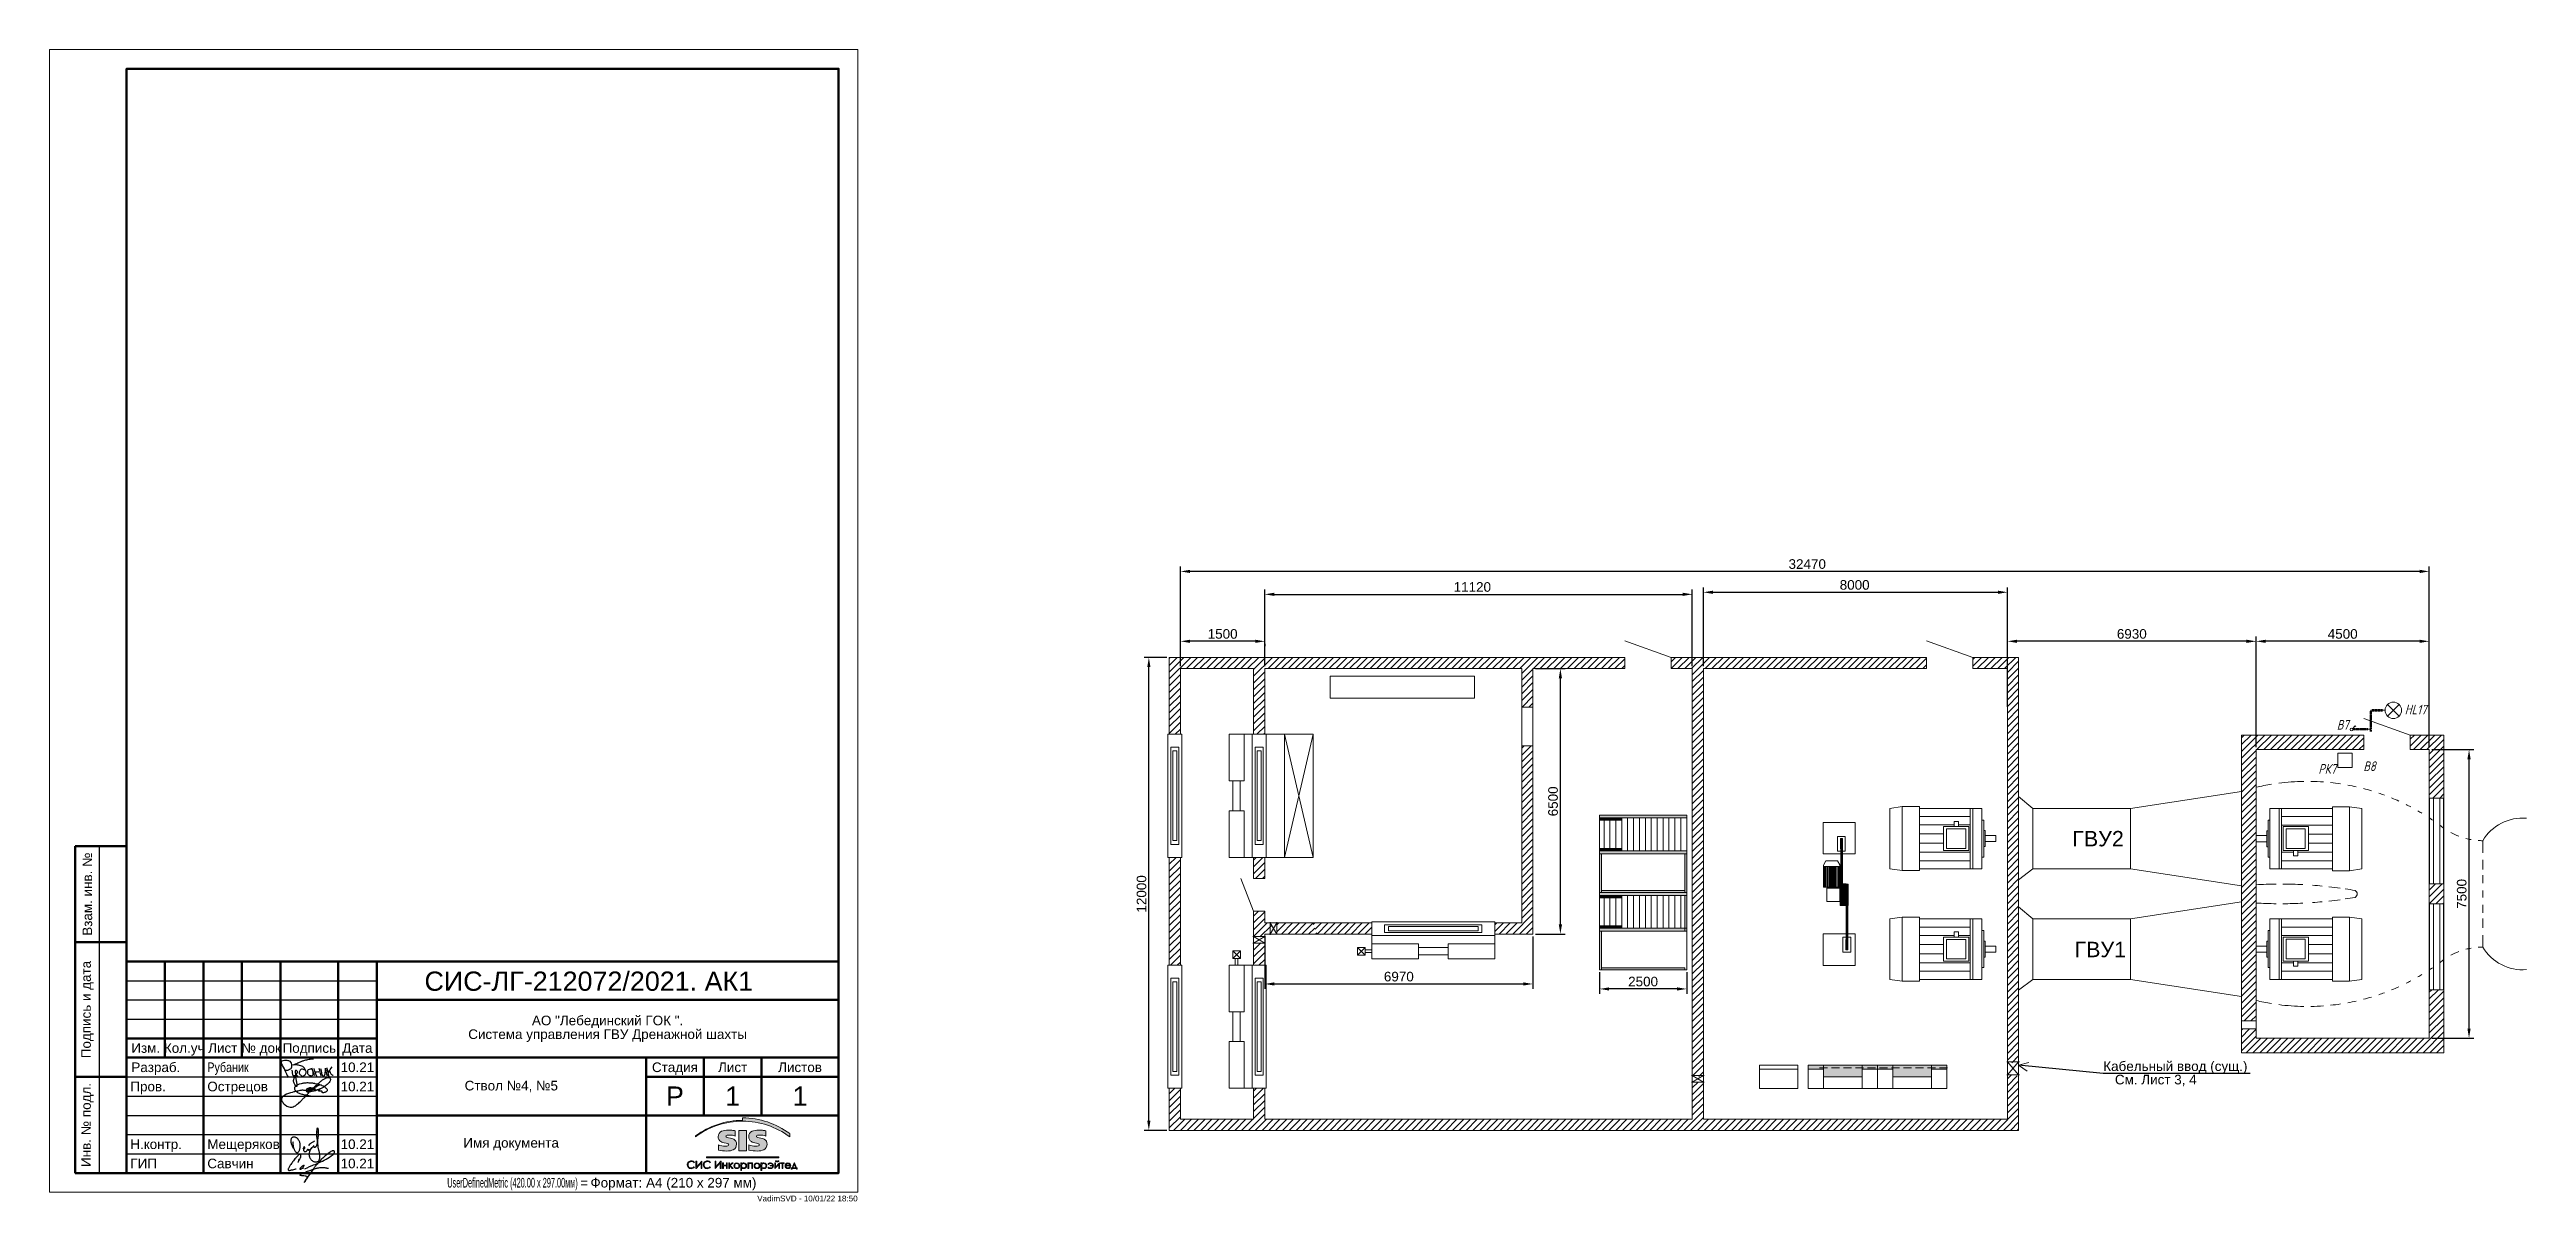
# Model space of a CAD drawing. Header units: millimetres. Extents: x -276 to 1709, y 11 to 936.
# Drawn here: x 49 to 692, y 636 to 936 of the extents above; entities that cross this region are included whole.
import ezdxf
from ezdxf.enums import TextEntityAlignment as Align

# ---------------------------------------------------------------- set-up
doc = ezdxf.new("R2010")
doc.units = ezdxf.units.MM
doc.layers.add('0-рамка', color=7, linetype='Continuous')
doc.layers.add('поверхность-_14_Технические_сооружения_Здания', color=250, linetype='Continuous')
for name, color, linetype, lineweight in [('Ethernet', 18, 'Continuous', 40), ('LEVEL1', 7, 'Continuous', 0), ('LEVEL253', 7, 'Continuous', 0)]:
    doc.layers.add(name, color=color, linetype=linetype, lineweight=lineweight)
doc.layers.add('VPORTS', color=254, linetype='Continuous', plot=False)
doc.styles.add('ASU', font='arial.ttf', dxfattribs={"height": 2.5})
doc.styles.get("Standard").update_dxf_attribs({"font": 'arial.ttf'})
doc.styles.add('T_поверхность-_14_Технические_сооружения_Здания', font='arial.ttf')
doc.styles.add('Гост_2_5', font='', dxfattribs={"oblique": 15, "height": 2.5})
doc.styles.get('Гост_2_5').set_extended_font_data('GOST type A')
doc.dimstyles.new('ISO-25', dxfattribs={"dimtxt": 2.5, "dimasz": 2.5, "dimexe": 1.25, "dimexo": 0.625, "dimtad": 1, "dimtxsty": 'Standard', "dimcen": 2.5, "dimadec": 0, "dimazin": 0, "dimtfac": 1, "dimtmove": 0, "dimatfit": 3, "dimfxl": 1, "dimarcsym": 0})
pattern_1 = [(45, (-9015.0169, -6190.7035), (-0.88388348, 0.88388348), [])]
pattern_2 = [(45, (-8591.234, -6181.0242), (-0.88388348, 0.88388348), [])]
pattern_3 = [(45, (-9015.0169, -6190.7035), (-0.88388348, 0.88388348), [])]

msp = doc.modelspace()

# ---------------------------------------------------------------- texts
at = {"color": 0, "lineweight": 20, "style": 'Гост_2_5', "oblique": 15}
for s, rotation, p in [('В7', 0.603299, (643.043, 758.993)), ('НL17', 359.429221, (660.682, 763.016)), ('В8', 0.603299, (649.946, 748.235))]:
    msp.add_text(s, height=2.5, rotation=rotation, dxfattribs=at).set_placement(p)
msp.add_text('РК7', height=2.5, dxfattribs=at).set_placement((638.25, 747.574))
at = {"layer": 'поверхность-_14_Технические_сооружения_Здания', "color": 0, "style": 'T_поверхность-_14_Технические_сооружения_Здания'}
for s, height, p in [('ГВУ2', 4, (574.294, 728.688)), ('ГВУ1', 4, (574.871, 699.882)), ('Кабельный ввод (сущ.)', 2.5, (582.36, 670.3)), ('См. Лист 3, 4', 2.5, (585.379, 666.822))]:
    msp.add_text(s, height=height, rotation=0.003044, dxfattribs=at).set_placement(p)

# ---------------------------------------------------------------- blocks, each defined once
blk = doc.blocks.new('*T16')
at = {"layer": '0-рамка', "color": 0, "lineweight": 50, "transparency": 16777216}
for p, q in [((0, 0), (0, 85)), ((0, 85), (13.33, 85)), ((13.33, 0), (13.33, 85)), ((0, 60), (13.33, 60)), ((0, 25), (13.33, 25)), ((0, 0), (13.33, 0))]:
    blk.add_line(p, q, dxfattribs=at)
at = {"layer": '0-рамка', "color": 0, "lineweight": 25, "transparency": 16777216}
blk.add_line((6.33, 0), (6.33, 85), dxfattribs=at)
at = {"layer": '0-рамка', "color": 0, "linetype": 'Continuous', "lineweight": 25, "transparency": 16777216, "char_height": 2.5, "attachment_point": 5, "rotation": 90, "style": 'ASU'}
for s, insert, width in [('Взам. инв. №', (3.17, 72.5), 22), ('Подпись и дата', (3.17, 42.5), 32), ('Инв. № подл.', (3.17, 12.5), 22)]:
    blk.add_mtext(s, dxfattribs=dict(at, insert=insert, width=width))
blk = doc.blocks.new('Логотип SIS inc')
at = {"lineweight": 0, "true_color": 0x139ea1}
blk.add_hatch(color=134, dxfattribs=at).paths.add_polyline_path([(-37.15, 9.66), (-37.15, 9.45, -0.160757), (-24.92, 13.47), (-24.92, 13.68, 0.160758)])
at = {"lineweight": 0, "true_color": 0xdc3937}
for points in [[(-24.92, 14.32), (-24.92, 13.47, -0.162864), (-12.68, 9.39), (-12.68, 10.24, 0.162865)], [(-15.54, 3.98), (-15.54, 4.22), (-34.27, 4.22), (-34.27, 3.98)]]:
    blk.add_hatch(color=22, dxfattribs=at).paths.add_polyline_path(points)
at = {"lineweight": 0, "true_color": 0x139ea1}
h = blk.add_hatch(color=134, dxfattribs=at)
edge = h.paths.add_edge_path()
edge.add_spline(control_points=[(-26.5, 7.49), (-26.5, 8.08), (-26.74, 8.51), (-27.21, 8.77)], knot_values=[0, 0, 0, 0, 1, 1, 1, 1], degree=3, periodic=0)
edge.add_spline(control_points=[(-27.21, 8.77), (-27.45, 8.9), (-27.89, 9.04), (-28.54, 9.17)], knot_values=[0, 0, 0, 0, 1, 1, 1, 1], degree=3, periodic=0)
edge.add_spline(control_points=[(-28.54, 9.17), (-29.02, 9.26), (-29.26, 9.39), (-29.26, 9.55)], knot_values=[0, 0, 0, 0, 1, 1, 1, 1], degree=3, periodic=0)
edge.add_spline(control_points=[(-29.26, 9.55), (-29.26, 9.7), (-29.15, 9.8), (-28.94, 9.85)], knot_values=[0, 0, 0, 0, 1, 1, 1, 1], degree=3, periodic=0)
edge.add_spline(control_points=[(-28.94, 9.85), (-28.82, 9.88), (-28.64, 9.89), (-28.39, 9.89)], knot_values=[0, 0, 0, 0, 1, 1, 1, 1], degree=3, periodic=0)
edge.add_spline(control_points=[(-28.39, 9.89), (-28.12, 9.89), (-27.85, 9.87), (-27.58, 9.82)], knot_values=[0, 0, 0, 0, 1, 1, 1, 1], degree=3, periodic=0)
edge.add_spline(control_points=[(-27.58, 9.82), (-27.31, 9.78), (-27.06, 9.71), (-26.84, 9.63)], knot_values=[0, 0, 0, 0, 1, 1, 1, 1], degree=3, periodic=0)
edge.add_line((-26.84, 9.63), (-26.84, 10.98))
edge.add_spline(control_points=[(-26.84, 10.98), (-27.13, 11.04), (-27.41, 11.08), (-27.7, 11.11)], knot_values=[0, 0, 0, 0, 1, 1, 1, 1], degree=3, periodic=0)
edge.add_spline(control_points=[(-27.7, 11.11), (-27.98, 11.14), (-28.27, 11.16), (-28.57, 11.16)], knot_values=[0, 0, 0, 0, 1, 1, 1, 1], degree=3, periodic=0)
edge.add_spline(control_points=[(-28.57, 11.16), (-29.33, 11.16), (-29.93, 11.06), (-30.37, 10.85)], knot_values=[0, 0, 0, 0, 1, 1, 1, 1], degree=3, periodic=0)
edge.add_spline(control_points=[(-30.37, 10.85), (-30.97, 10.57), (-31.27, 10.11), (-31.27, 9.46)], knot_values=[0, 0, 0, 0, 1, 1, 1, 1], degree=3, periodic=0)
edge.add_spline(control_points=[(-31.27, 9.46), (-31.27, 8.87), (-31.04, 8.44), (-30.56, 8.17)], knot_values=[0, 0, 0, 0, 1, 1, 1, 1], degree=3, periodic=0)
edge.add_spline(control_points=[(-30.56, 8.17), (-30.33, 8.04), (-29.89, 7.9), (-29.23, 7.76)], knot_values=[0, 0, 0, 0, 1, 1, 1, 1], degree=3, periodic=0)
edge.add_spline(control_points=[(-29.23, 7.76), (-28.75, 7.66), (-28.51, 7.53), (-28.51, 7.36)], knot_values=[0, 0, 0, 0, 1, 1, 1, 1], degree=3, periodic=0)
edge.add_spline(control_points=[(-28.51, 7.36), (-28.51, 7.23), (-28.6, 7.13), (-28.76, 7.08)], knot_values=[0, 0, 0, 0, 1, 1, 1, 1], degree=3, periodic=0)
edge.add_spline(control_points=[(-28.76, 7.08), (-28.93, 7.02), (-29.15, 7), (-29.42, 7)], knot_values=[0, 0, 0, 0, 1, 1, 1, 1], degree=3, periodic=0)
edge.add_spline(control_points=[(-29.42, 7), (-30.07, 7), (-30.67, 7.11), (-31.22, 7.34)], knot_values=[0, 0, 0, 0, 1, 1, 1, 1], degree=3, periodic=0)
edge.add_line((-31.22, 7.34), (-31.22, 5.98))
edge.add_spline(control_points=[(-31.22, 5.98), (-30.5, 5.81), (-29.78, 5.73), (-29.06, 5.73)], knot_values=[0, 0, 0, 0, 1, 1, 1, 1], degree=3, periodic=0)
edge.add_spline(control_points=[(-29.06, 5.73), (-28.35, 5.73), (-27.78, 5.85), (-27.34, 6.08)], knot_values=[0, 0, 0, 0, 1, 1, 1, 1], degree=3, periodic=0)
edge.add_spline(control_points=[(-27.34, 6.08), (-26.78, 6.38), (-26.5, 6.85), (-26.5, 7.49)], knot_values=[0, 0, 0, 0, 1, 1, 1, 1], degree=3, periodic=0)
h.paths.add_polyline_path([(-25.92, 5.82), (-23.91, 5.82), (-23.91, 11.07), (-25.92, 11.07)])
edge = h.paths.add_edge_path()
edge.add_spline(control_points=[(-21.32, 9.55), (-21.32, 9.7), (-21.22, 9.8), (-21.01, 9.85)], knot_values=[0, 0, 0, 0, 1, 1, 1, 1], degree=3, periodic=0)
edge.add_spline(control_points=[(-21.01, 9.85), (-20.89, 9.88), (-20.71, 9.89), (-20.46, 9.89)], knot_values=[0, 0, 0, 0, 1, 1, 1, 1], degree=3, periodic=0)
edge.add_spline(control_points=[(-20.46, 9.89), (-20.19, 9.89), (-19.92, 9.87), (-19.65, 9.82)], knot_values=[0, 0, 0, 0, 1, 1, 1, 1], degree=3, periodic=0)
edge.add_spline(control_points=[(-19.65, 9.82), (-19.38, 9.78), (-19.13, 9.71), (-18.9, 9.63)], knot_values=[0, 0, 0, 0, 1, 1, 1, 1], degree=3, periodic=0)
edge.add_line((-18.9, 9.63), (-18.9, 10.98))
edge.add_spline(control_points=[(-18.9, 10.98), (-19.19, 11.04), (-19.48, 11.08), (-19.76, 11.11)], knot_values=[0, 0, 0, 0, 1, 1, 1, 1], degree=3, periodic=0)
edge.add_spline(control_points=[(-19.76, 11.11), (-20.05, 11.14), (-20.34, 11.16), (-20.64, 11.16)], knot_values=[0, 0, 0, 0, 1, 1, 1, 1], degree=3, periodic=0)
edge.add_spline(control_points=[(-20.64, 11.16), (-21.4, 11.16), (-22, 11.06), (-22.44, 10.85)], knot_values=[0, 0, 0, 0, 1, 1, 1, 1], degree=3, periodic=0)
edge.add_spline(control_points=[(-22.44, 10.85), (-23.04, 10.57), (-23.34, 10.11), (-23.34, 9.46)], knot_values=[0, 0, 0, 0, 1, 1, 1, 1], degree=3, periodic=0)
edge.add_spline(control_points=[(-23.34, 9.46), (-23.34, 8.87), (-23.1, 8.44), (-22.63, 8.17)], knot_values=[0, 0, 0, 0, 1, 1, 1, 1], degree=3, periodic=0)
edge.add_spline(control_points=[(-22.63, 8.17), (-22.4, 8.04), (-21.95, 7.9), (-21.29, 7.76)], knot_values=[0, 0, 0, 0, 1, 1, 1, 1], degree=3, periodic=0)
edge.add_spline(control_points=[(-21.29, 7.76), (-20.82, 7.66), (-20.58, 7.53), (-20.58, 7.36)], knot_values=[0, 0, 0, 0, 1, 1, 1, 1], degree=3, periodic=0)
edge.add_spline(control_points=[(-20.58, 7.36), (-20.58, 7.23), (-20.66, 7.13), (-20.83, 7.08)], knot_values=[0, 0, 0, 0, 1, 1, 1, 1], degree=3, periodic=0)
edge.add_spline(control_points=[(-20.83, 7.08), (-20.99, 7.02), (-21.21, 7), (-21.48, 7)], knot_values=[0, 0, 0, 0, 1, 1, 1, 1], degree=3, periodic=0)
edge.add_spline(control_points=[(-21.48, 7), (-22.13, 7), (-22.74, 7.11), (-23.29, 7.34)], knot_values=[0, 0, 0, 0, 1, 1, 1, 1], degree=3, periodic=0)
edge.add_line((-23.29, 7.34), (-23.29, 5.98))
edge.add_spline(control_points=[(-23.29, 5.98), (-22.57, 5.81), (-21.85, 5.73), (-21.12, 5.73)], knot_values=[0, 0, 0, 0, 1, 1, 1, 1], degree=3, periodic=0)
edge.add_spline(control_points=[(-21.12, 5.73), (-20.42, 5.73), (-19.85, 5.85), (-19.41, 6.08)], knot_values=[0, 0, 0, 0, 1, 1, 1, 1], degree=3, periodic=0)
edge.add_spline(control_points=[(-19.41, 6.08), (-18.85, 6.38), (-18.56, 6.85), (-18.56, 7.49)], knot_values=[0, 0, 0, 0, 1, 1, 1, 1], degree=3, periodic=0)
edge.add_spline(control_points=[(-18.56, 7.49), (-18.56, 8.08), (-18.8, 8.51), (-19.28, 8.77)], knot_values=[0, 0, 0, 0, 1, 1, 1, 1], degree=3, periodic=0)
edge.add_spline(control_points=[(-19.28, 8.77), (-19.51, 8.9), (-19.96, 9.04), (-20.61, 9.17)], knot_values=[0, 0, 0, 0, 1, 1, 1, 1], degree=3, periodic=0)
edge.add_spline(control_points=[(-20.61, 9.17), (-21.09, 9.26), (-21.32, 9.39), (-21.32, 9.55)], knot_values=[0, 0, 0, 0, 1, 1, 1, 1], degree=3, periodic=0)
at = {"lineweight": 0}
h = blk.add_hatch(color=256, dxfattribs=at)
edge = h.paths.add_edge_path()
edge.add_spline(control_points=[(-38.98, 2.58), (-38.91, 2.7), (-38.81, 2.8), (-38.67, 2.88)], knot_values=[0, 0, 0, 0, 1, 1, 1, 1], degree=3, periodic=0)
edge.add_spline(control_points=[(-38.67, 2.88), (-38.54, 2.95), (-38.4, 2.99), (-38.24, 2.99)], knot_values=[0, 0, 0, 0, 1, 1, 1, 1], degree=3, periodic=0)
edge.add_spline(control_points=[(-38.24, 2.99), (-38.1, 2.99), (-37.97, 2.96), (-37.85, 2.91)], knot_values=[0, 0, 0, 0, 1, 1, 1, 1], degree=3, periodic=0)
edge.add_spline(control_points=[(-37.85, 2.91), (-37.73, 2.85), (-37.63, 2.77), (-37.55, 2.65)], knot_values=[0, 0, 0, 0, 1, 1, 1, 1], degree=3, periodic=0)
edge.add_line((-37.55, 2.65), (-37.39, 2.77))
edge.add_spline(control_points=[(-37.39, 2.77), (-37.49, 2.9), (-37.61, 3), (-37.75, 3.07)], knot_values=[0, 0, 0, 0, 1, 1, 1, 1], degree=3, periodic=0)
edge.add_spline(control_points=[(-37.75, 3.07), (-37.9, 3.15), (-38.06, 3.18), (-38.25, 3.18)], knot_values=[0, 0, 0, 0, 1, 1, 1, 1], degree=3, periodic=0)
edge.add_spline(control_points=[(-38.25, 3.18), (-38.55, 3.18), (-38.8, 3.09), (-39, 2.89)], knot_values=[0, 0, 0, 0, 1, 1, 1, 1], degree=3, periodic=0)
edge.add_spline(control_points=[(-39, 2.89), (-39.2, 2.7), (-39.3, 2.46), (-39.3, 2.17)], knot_values=[0, 0, 0, 0, 1, 1, 1, 1], degree=3, periodic=0)
edge.add_spline(control_points=[(-39.3, 2.17), (-39.3, 1.9), (-39.21, 1.67), (-39.05, 1.48)], knot_values=[0, 0, 0, 0, 1, 1, 1, 1], degree=3, periodic=0)
edge.add_spline(control_points=[(-39.05, 1.48), (-38.85, 1.25), (-38.58, 1.14), (-38.24, 1.14)], knot_values=[0, 0, 0, 0, 1, 1, 1, 1], degree=3, periodic=0)
edge.add_spline(control_points=[(-38.24, 1.14), (-38.06, 1.14), (-37.9, 1.17), (-37.76, 1.24)], knot_values=[0, 0, 0, 0, 1, 1, 1, 1], degree=3, periodic=0)
edge.add_spline(control_points=[(-37.76, 1.24), (-37.61, 1.31), (-37.49, 1.4), (-37.39, 1.53)], knot_values=[0, 0, 0, 0, 1, 1, 1, 1], degree=3, periodic=0)
edge.add_line((-37.39, 1.53), (-37.55, 1.64))
edge.add_spline(control_points=[(-37.55, 1.64), (-37.73, 1.43), (-37.96, 1.32), (-38.23, 1.32)], knot_values=[0, 0, 0, 0, 1, 1, 1, 1], degree=3, periodic=0)
edge.add_spline(control_points=[(-38.23, 1.32), (-38.48, 1.32), (-38.68, 1.4), (-38.85, 1.56)], knot_values=[0, 0, 0, 0, 1, 1, 1, 1], degree=3, periodic=0)
edge.add_spline(control_points=[(-38.85, 1.56), (-39.01, 1.72), (-39.09, 1.92), (-39.09, 2.16)], knot_values=[0, 0, 0, 0, 1, 1, 1, 1], degree=3, periodic=0)
edge.add_spline(control_points=[(-39.09, 2.16), (-39.09, 2.31), (-39.05, 2.45), (-38.98, 2.58)], knot_values=[0, 0, 0, 0, 1, 1, 1, 1], degree=3, periodic=0)
h.paths.add_polyline_path([(-36.84, 3.13), (-37.03, 3.13), (-37.03, 1.19), (-36.99, 1.19), (-35.71, 2.68), (-35.71, 1.19), (-35.5, 1.19), (-35.5, 3.13), (-35.55, 3.13), (-36.84, 1.62)])
edge = h.paths.add_edge_path()
edge.add_spline(control_points=[(-34.09, 3.18), (-34.39, 3.18), (-34.64, 3.09), (-34.84, 2.89)], knot_values=[0, 0, 0, 0, 1, 1, 1, 1], degree=3, periodic=0)
edge.add_spline(control_points=[(-34.84, 2.89), (-35.04, 2.7), (-35.14, 2.46), (-35.14, 2.17)], knot_values=[0, 0, 0, 0, 1, 1, 1, 1], degree=3, periodic=0)
edge.add_spline(control_points=[(-35.14, 2.17), (-35.14, 1.9), (-35.06, 1.67), (-34.89, 1.48)], knot_values=[0, 0, 0, 0, 1, 1, 1, 1], degree=3, periodic=0)
edge.add_spline(control_points=[(-34.89, 1.48), (-34.7, 1.25), (-34.43, 1.14), (-34.09, 1.14)], knot_values=[0, 0, 0, 0, 1, 1, 1, 1], degree=3, periodic=0)
edge.add_spline(control_points=[(-34.09, 1.14), (-33.91, 1.14), (-33.75, 1.17), (-33.6, 1.24)], knot_values=[0, 0, 0, 0, 1, 1, 1, 1], degree=3, periodic=0)
edge.add_spline(control_points=[(-33.6, 1.24), (-33.46, 1.31), (-33.34, 1.4), (-33.24, 1.53)], knot_values=[0, 0, 0, 0, 1, 1, 1, 1], degree=3, periodic=0)
edge.add_line((-33.24, 1.53), (-33.39, 1.64))
edge.add_spline(control_points=[(-33.39, 1.64), (-33.58, 1.43), (-33.8, 1.32), (-34.08, 1.32)], knot_values=[0, 0, 0, 0, 1, 1, 1, 1], degree=3, periodic=0)
edge.add_spline(control_points=[(-34.08, 1.32), (-34.32, 1.32), (-34.53, 1.4), (-34.69, 1.56)], knot_values=[0, 0, 0, 0, 1, 1, 1, 1], degree=3, periodic=0)
edge.add_spline(control_points=[(-34.69, 1.56), (-34.86, 1.72), (-34.94, 1.92), (-34.94, 2.16)], knot_values=[0, 0, 0, 0, 1, 1, 1, 1], degree=3, periodic=0)
edge.add_spline(control_points=[(-34.94, 2.16), (-34.94, 2.31), (-34.9, 2.45), (-34.83, 2.58)], knot_values=[0, 0, 0, 0, 1, 1, 1, 1], degree=3, periodic=0)
edge.add_spline(control_points=[(-34.83, 2.58), (-34.76, 2.7), (-34.65, 2.8), (-34.52, 2.88)], knot_values=[0, 0, 0, 0, 1, 1, 1, 1], degree=3, periodic=0)
edge.add_spline(control_points=[(-34.52, 2.88), (-34.39, 2.95), (-34.24, 2.99), (-34.09, 2.99)], knot_values=[0, 0, 0, 0, 1, 1, 1, 1], degree=3, periodic=0)
edge.add_spline(control_points=[(-34.09, 2.99), (-33.95, 2.99), (-33.82, 2.96), (-33.7, 2.91)], knot_values=[0, 0, 0, 0, 1, 1, 1, 1], degree=3, periodic=0)
edge.add_spline(control_points=[(-33.7, 2.91), (-33.58, 2.85), (-33.48, 2.77), (-33.39, 2.65)], knot_values=[0, 0, 0, 0, 1, 1, 1, 1], degree=3, periodic=0)
edge.add_line((-33.39, 2.65), (-33.24, 2.77))
edge.add_spline(control_points=[(-33.24, 2.77), (-33.33, 2.9), (-33.45, 3), (-33.6, 3.07)], knot_values=[0, 0, 0, 0, 1, 1, 1, 1], degree=3, periodic=0)
edge.add_spline(control_points=[(-33.6, 3.07), (-33.75, 3.15), (-33.91, 3.18), (-34.09, 3.18)], knot_values=[0, 0, 0, 0, 1, 1, 1, 1], degree=3, periodic=0)
h.paths.add_polyline_path([(-30.52, 3.13), (-30.57, 3.13), (-31.86, 1.62), (-31.86, 3.13), (-32.05, 3.13), (-32.05, 1.19), (-32.01, 1.19), (-30.73, 2.68), (-30.73, 1.19), (-30.52, 1.19)])
h.paths.add_polyline_path([(-29.92, 2.63), (-30.1, 2.63), (-30.1, 1.19), (-29.92, 1.19), (-29.92, 1.88), (-29.08, 1.88), (-29.08, 1.19), (-28.9, 1.19), (-28.9, 2.63), (-29.08, 2.63), (-29.08, 2.06), (-29.92, 2.06)])
h.paths.add_polyline_path([(-28.32, 2.02), (-28.32, 2.63), (-28.5, 2.63), (-28.5, 1.19), (-28.32, 1.19), (-28.32, 1.8), (-28.26, 1.85), (-27.6, 1.19), (-27.34, 1.19), (-28.12, 1.97), (-27.4, 2.62), (-27.4, 2.63), (-27.65, 2.63)])
edge = h.paths.add_edge_path()
edge.add_spline(control_points=[(-26.42, 2.66), (-26.64, 2.66), (-26.83, 2.58), (-26.97, 2.42)], knot_values=[0, 0, 0, 0, 1, 1, 1, 1], degree=3, periodic=0)
edge.add_spline(control_points=[(-26.97, 2.42), (-27.1, 2.28), (-27.17, 2.1), (-27.17, 1.9)], knot_values=[0, 0, 0, 0, 1, 1, 1, 1], degree=3, periodic=0)
edge.add_spline(control_points=[(-27.17, 1.9), (-27.17, 1.7), (-27.1, 1.53), (-26.96, 1.38)], knot_values=[0, 0, 0, 0, 1, 1, 1, 1], degree=3, periodic=0)
edge.add_spline(control_points=[(-26.96, 1.38), (-26.82, 1.23), (-26.64, 1.15), (-26.42, 1.15)], knot_values=[0, 0, 0, 0, 1, 1, 1, 1], degree=3, periodic=0)
edge.add_spline(control_points=[(-26.42, 1.15), (-26.2, 1.15), (-26.02, 1.23), (-25.88, 1.38)], knot_values=[0, 0, 0, 0, 1, 1, 1, 1], degree=3, periodic=0)
edge.add_spline(control_points=[(-25.88, 1.38), (-25.74, 1.53), (-25.67, 1.7), (-25.67, 1.9)], knot_values=[0, 0, 0, 0, 1, 1, 1, 1], degree=3, periodic=0)
edge.add_spline(control_points=[(-25.67, 1.9), (-25.67, 2.1), (-25.74, 2.28), (-25.87, 2.42)], knot_values=[0, 0, 0, 0, 1, 1, 1, 1], degree=3, periodic=0)
edge.add_spline(control_points=[(-25.87, 2.42), (-26.01, 2.58), (-26.2, 2.66), (-26.42, 2.66)], knot_values=[0, 0, 0, 0, 1, 1, 1, 1], degree=3, periodic=0)
edge = h.paths.add_edge_path(flags=16)
edge.add_spline(control_points=[(-26.82, 2.31), (-26.71, 2.43), (-26.57, 2.48), (-26.42, 2.48)], knot_values=[0, 0, 0, 0, 1, 1, 1, 1], degree=3, periodic=0)
edge.add_spline(control_points=[(-26.42, 2.48), (-26.27, 2.48), (-26.14, 2.43), (-26.02, 2.31)], knot_values=[0, 0, 0, 0, 1, 1, 1, 1], degree=3, periodic=0)
edge.add_spline(control_points=[(-26.02, 2.31), (-25.91, 2.2), (-25.86, 2.06), (-25.86, 1.9)], knot_values=[0, 0, 0, 0, 1, 1, 1, 1], degree=3, periodic=0)
edge.add_spline(control_points=[(-25.86, 1.9), (-25.86, 1.8), (-25.88, 1.7), (-25.93, 1.61)], knot_values=[0, 0, 0, 0, 1, 1, 1, 1], degree=3, periodic=0)
edge.add_spline(control_points=[(-25.93, 1.61), (-25.98, 1.52), (-26.05, 1.45), (-26.14, 1.4)], knot_values=[0, 0, 0, 0, 1, 1, 1, 1], degree=3, periodic=0)
edge.add_spline(control_points=[(-26.14, 1.4), (-26.22, 1.35), (-26.32, 1.33), (-26.42, 1.33)], knot_values=[0, 0, 0, 0, 1, 1, 1, 1], degree=3, periodic=0)
edge.add_spline(control_points=[(-26.42, 1.33), (-26.52, 1.33), (-26.62, 1.35), (-26.7, 1.4)], knot_values=[0, 0, 0, 0, 1, 1, 1, 1], degree=3, periodic=0)
edge.add_spline(control_points=[(-26.7, 1.4), (-26.79, 1.45), (-26.86, 1.52), (-26.91, 1.61)], knot_values=[0, 0, 0, 0, 1, 1, 1, 1], degree=3, periodic=0)
edge.add_spline(control_points=[(-26.91, 1.61), (-26.96, 1.7), (-26.98, 1.8), (-26.98, 1.9)], knot_values=[0, 0, 0, 0, 1, 1, 1, 1], degree=3, periodic=0)
edge.add_spline(control_points=[(-26.98, 1.9), (-26.98, 2.06), (-26.93, 2.2), (-26.82, 2.31)], knot_values=[0, 0, 0, 0, 1, 1, 1, 1], degree=3, periodic=0)
edge = h.paths.add_edge_path()
edge.add_spline(control_points=[(-23.87, 1.91), (-23.87, 2.12), (-23.95, 2.3), (-24.09, 2.44)], knot_values=[0, 0, 0, 0, 1, 1, 1, 1], degree=3, periodic=0)
edge.add_spline(control_points=[(-24.09, 2.44), (-24.24, 2.59), (-24.41, 2.66), (-24.62, 2.66)], knot_values=[0, 0, 0, 0, 1, 1, 1, 1], degree=3, periodic=0)
edge.add_spline(control_points=[(-24.62, 2.66), (-24.73, 2.66), (-24.84, 2.64), (-24.94, 2.59)], knot_values=[0, 0, 0, 0, 1, 1, 1, 1], degree=3, periodic=0)
edge.add_spline(control_points=[(-24.94, 2.59), (-25.03, 2.54), (-25.11, 2.46), (-25.19, 2.36)], knot_values=[0, 0, 0, 0, 1, 1, 1, 1], degree=3, periodic=0)
edge.add_line((-25.19, 2.36), (-25.19, 2.63))
edge.add_line((-25.19, 2.63), (-25.37, 2.63))
edge.add_line((-25.37, 2.63), (-25.37, 2.62))
edge.add_line((-25.37, 2.62), (-25.37, 0.66))
edge.add_line((-25.37, 0.66), (-25.19, 0.66))
edge.add_line((-25.19, 0.66), (-25.19, 1.44))
edge.add_spline(control_points=[(-25.19, 1.44), (-25.11, 1.34), (-25.02, 1.27), (-24.93, 1.22)], knot_values=[0, 0, 0, 0, 1, 1, 1, 1], degree=3, periodic=0)
edge.add_spline(control_points=[(-24.93, 1.22), (-24.83, 1.18), (-24.73, 1.15), (-24.61, 1.15)], knot_values=[0, 0, 0, 0, 1, 1, 1, 1], degree=3, periodic=0)
edge.add_spline(control_points=[(-24.61, 1.15), (-24.41, 1.15), (-24.23, 1.23), (-24.09, 1.37)], knot_values=[0, 0, 0, 0, 1, 1, 1, 1], degree=3, periodic=0)
edge.add_spline(control_points=[(-24.09, 1.37), (-23.95, 1.52), (-23.87, 1.7), (-23.87, 1.91)], knot_values=[0, 0, 0, 0, 1, 1, 1, 1], degree=3, periodic=0)
edge = h.paths.add_edge_path(flags=16)
edge.add_spline(control_points=[(-24.14, 2.2), (-24.09, 2.1), (-24.06, 2.01), (-24.06, 1.91)], knot_values=[0, 0, 0, 0, 1, 1, 1, 1], degree=3, periodic=0)
edge.add_spline(control_points=[(-24.06, 1.91), (-24.06, 1.8), (-24.09, 1.71), (-24.14, 1.62)], knot_values=[0, 0, 0, 0, 1, 1, 1, 1], degree=3, periodic=0)
edge.add_spline(control_points=[(-24.14, 1.62), (-24.19, 1.52), (-24.26, 1.45), (-24.35, 1.4)], knot_values=[0, 0, 0, 0, 1, 1, 1, 1], degree=3, periodic=0)
edge.add_spline(control_points=[(-24.35, 1.4), (-24.44, 1.35), (-24.53, 1.32), (-24.63, 1.32)], knot_values=[0, 0, 0, 0, 1, 1, 1, 1], degree=3, periodic=0)
edge.add_spline(control_points=[(-24.63, 1.32), (-24.73, 1.32), (-24.83, 1.35), (-24.92, 1.4)], knot_values=[0, 0, 0, 0, 1, 1, 1, 1], degree=3, periodic=0)
edge.add_spline(control_points=[(-24.92, 1.4), (-25.01, 1.45), (-25.08, 1.52), (-25.13, 1.61)], knot_values=[0, 0, 0, 0, 1, 1, 1, 1], degree=3, periodic=0)
edge.add_spline(control_points=[(-25.13, 1.61), (-25.18, 1.69), (-25.2, 1.79), (-25.2, 1.9)], knot_values=[0, 0, 0, 0, 1, 1, 1, 1], degree=3, periodic=0)
edge.add_spline(control_points=[(-25.2, 1.9), (-25.2, 2.07), (-25.15, 2.21), (-25.04, 2.32)], knot_values=[0, 0, 0, 0, 1, 1, 1, 1], degree=3, periodic=0)
edge.add_spline(control_points=[(-25.04, 2.32), (-24.93, 2.43), (-24.79, 2.49), (-24.63, 2.49)], knot_values=[0, 0, 0, 0, 1, 1, 1, 1], degree=3, periodic=0)
edge.add_spline(control_points=[(-24.63, 2.49), (-24.53, 2.49), (-24.43, 2.46), (-24.35, 2.41)], knot_values=[0, 0, 0, 0, 1, 1, 1, 1], degree=3, periodic=0)
edge.add_spline(control_points=[(-24.35, 2.41), (-24.26, 2.36), (-24.19, 2.29), (-24.14, 2.2)], knot_values=[0, 0, 0, 0, 1, 1, 1, 1], degree=3, periodic=0)
h.paths.add_polyline_path([(-22.5, 2.45), (-22.5, 1.19), (-22.32, 1.19), (-22.32, 2.63), (-23.52, 2.63), (-23.52, 1.19), (-23.34, 1.19), (-23.34, 2.45)])
edge = h.paths.add_edge_path()
edge.add_spline(control_points=[(-21.18, 2.66), (-21.41, 2.66), (-21.59, 2.58), (-21.73, 2.42)], knot_values=[0, 0, 0, 0, 1, 1, 1, 1], degree=3, periodic=0)
edge.add_spline(control_points=[(-21.73, 2.42), (-21.87, 2.28), (-21.93, 2.1), (-21.93, 1.9)], knot_values=[0, 0, 0, 0, 1, 1, 1, 1], degree=3, periodic=0)
edge.add_spline(control_points=[(-21.93, 1.9), (-21.93, 1.7), (-21.86, 1.53), (-21.72, 1.38)], knot_values=[0, 0, 0, 0, 1, 1, 1, 1], degree=3, periodic=0)
edge.add_spline(control_points=[(-21.72, 1.38), (-21.58, 1.23), (-21.4, 1.15), (-21.18, 1.15)], knot_values=[0, 0, 0, 0, 1, 1, 1, 1], degree=3, periodic=0)
edge.add_spline(control_points=[(-21.18, 1.15), (-20.96, 1.15), (-20.78, 1.23), (-20.64, 1.38)], knot_values=[0, 0, 0, 0, 1, 1, 1, 1], degree=3, periodic=0)
edge.add_spline(control_points=[(-20.64, 1.38), (-20.5, 1.53), (-20.43, 1.7), (-20.43, 1.9)], knot_values=[0, 0, 0, 0, 1, 1, 1, 1], degree=3, periodic=0)
edge.add_spline(control_points=[(-20.43, 1.9), (-20.43, 2.1), (-20.5, 2.28), (-20.63, 2.42)], knot_values=[0, 0, 0, 0, 1, 1, 1, 1], degree=3, periodic=0)
edge.add_spline(control_points=[(-20.63, 2.42), (-20.78, 2.58), (-20.96, 2.66), (-21.18, 2.66)], knot_values=[0, 0, 0, 0, 1, 1, 1, 1], degree=3, periodic=0)
edge = h.paths.add_edge_path(flags=16)
edge.add_spline(control_points=[(-21.18, 2.48), (-21.03, 2.48), (-20.9, 2.43), (-20.79, 2.31)], knot_values=[0, 0, 0, 0, 1, 1, 1, 1], degree=3, periodic=0)
edge.add_spline(control_points=[(-20.79, 2.31), (-20.68, 2.2), (-20.62, 2.06), (-20.62, 1.9)], knot_values=[0, 0, 0, 0, 1, 1, 1, 1], degree=3, periodic=0)
edge.add_spline(control_points=[(-20.62, 1.9), (-20.62, 1.8), (-20.65, 1.7), (-20.7, 1.61)], knot_values=[0, 0, 0, 0, 1, 1, 1, 1], degree=3, periodic=0)
edge.add_spline(control_points=[(-20.7, 1.61), (-20.75, 1.52), (-20.82, 1.45), (-20.9, 1.4)], knot_values=[0, 0, 0, 0, 1, 1, 1, 1], degree=3, periodic=0)
edge.add_spline(control_points=[(-20.9, 1.4), (-20.99, 1.35), (-21.08, 1.33), (-21.18, 1.33)], knot_values=[0, 0, 0, 0, 1, 1, 1, 1], degree=3, periodic=0)
edge.add_spline(control_points=[(-21.18, 1.33), (-21.29, 1.33), (-21.38, 1.35), (-21.47, 1.4)], knot_values=[0, 0, 0, 0, 1, 1, 1, 1], degree=3, periodic=0)
edge.add_spline(control_points=[(-21.47, 1.4), (-21.55, 1.45), (-21.62, 1.52), (-21.67, 1.61)], knot_values=[0, 0, 0, 0, 1, 1, 1, 1], degree=3, periodic=0)
edge.add_spline(control_points=[(-21.67, 1.61), (-21.72, 1.7), (-21.75, 1.8), (-21.75, 1.9)], knot_values=[0, 0, 0, 0, 1, 1, 1, 1], degree=3, periodic=0)
edge.add_spline(control_points=[(-21.75, 1.9), (-21.75, 2.06), (-21.69, 2.2), (-21.58, 2.31)], knot_values=[0, 0, 0, 0, 1, 1, 1, 1], degree=3, periodic=0)
edge.add_spline(control_points=[(-21.58, 2.31), (-21.47, 2.43), (-21.34, 2.48), (-21.18, 2.48)], knot_values=[0, 0, 0, 0, 1, 1, 1, 1], degree=3, periodic=0)
edge = h.paths.add_edge_path()
edge.add_spline(control_points=[(-18.86, 2.44), (-19, 2.59), (-19.18, 2.66), (-19.38, 2.66)], knot_values=[0, 0, 0, 0, 1, 1, 1, 1], degree=3, periodic=0)
edge.add_spline(control_points=[(-19.38, 2.66), (-19.5, 2.66), (-19.6, 2.64), (-19.7, 2.59)], knot_values=[0, 0, 0, 0, 1, 1, 1, 1], degree=3, periodic=0)
edge.add_spline(control_points=[(-19.7, 2.59), (-19.79, 2.54), (-19.88, 2.46), (-19.95, 2.36)], knot_values=[0, 0, 0, 0, 1, 1, 1, 1], degree=3, periodic=0)
edge.add_line((-19.95, 2.36), (-19.95, 2.63))
edge.add_line((-19.95, 2.63), (-20.14, 2.63))
edge.add_line((-20.14, 2.63), (-20.14, 0.66))
edge.add_line((-20.14, 0.66), (-19.95, 0.66))
edge.add_line((-19.95, 0.66), (-19.95, 1.44))
edge.add_spline(control_points=[(-19.95, 1.44), (-19.87, 1.34), (-19.79, 1.27), (-19.69, 1.22)], knot_values=[0, 0, 0, 0, 1, 1, 1, 1], degree=3, periodic=0)
edge.add_spline(control_points=[(-19.69, 1.22), (-19.6, 1.18), (-19.49, 1.15), (-19.38, 1.15)], knot_values=[0, 0, 0, 0, 1, 1, 1, 1], degree=3, periodic=0)
edge.add_spline(control_points=[(-19.38, 1.15), (-19.17, 1.15), (-19, 1.23), (-18.85, 1.37)], knot_values=[0, 0, 0, 0, 1, 1, 1, 1], degree=3, periodic=0)
edge.add_spline(control_points=[(-18.85, 1.37), (-18.71, 1.52), (-18.64, 1.7), (-18.64, 1.91)], knot_values=[0, 0, 0, 0, 1, 1, 1, 1], degree=3, periodic=0)
edge.add_spline(control_points=[(-18.64, 1.91), (-18.64, 2.12), (-18.71, 2.3), (-18.86, 2.44)], knot_values=[0, 0, 0, 0, 1, 1, 1, 1], degree=3, periodic=0)
edge = h.paths.add_edge_path(flags=16)
edge.add_spline(control_points=[(-19.11, 2.41), (-19.02, 2.36), (-18.95, 2.29), (-18.9, 2.2)], knot_values=[0, 0, 0, 0, 1, 1, 1, 1], degree=3, periodic=0)
edge.add_spline(control_points=[(-18.9, 2.2), (-18.85, 2.1), (-18.83, 2.01), (-18.83, 1.91)], knot_values=[0, 0, 0, 0, 1, 1, 1, 1], degree=3, periodic=0)
edge.add_spline(control_points=[(-18.83, 1.91), (-18.83, 1.8), (-18.85, 1.71), (-18.9, 1.62)], knot_values=[0, 0, 0, 0, 1, 1, 1, 1], degree=3, periodic=0)
edge.add_spline(control_points=[(-18.9, 1.62), (-18.96, 1.52), (-19.03, 1.45), (-19.11, 1.4)], knot_values=[0, 0, 0, 0, 1, 1, 1, 1], degree=3, periodic=0)
edge.add_spline(control_points=[(-19.11, 1.4), (-19.2, 1.35), (-19.29, 1.32), (-19.39, 1.32)], knot_values=[0, 0, 0, 0, 1, 1, 1, 1], degree=3, periodic=0)
edge.add_spline(control_points=[(-19.39, 1.32), (-19.49, 1.32), (-19.59, 1.35), (-19.68, 1.4)], knot_values=[0, 0, 0, 0, 1, 1, 1, 1], degree=3, periodic=0)
edge.add_spline(control_points=[(-19.68, 1.4), (-19.77, 1.45), (-19.84, 1.52), (-19.89, 1.61)], knot_values=[0, 0, 0, 0, 1, 1, 1, 1], degree=3, periodic=0)
edge.add_spline(control_points=[(-19.89, 1.61), (-19.94, 1.69), (-19.96, 1.79), (-19.96, 1.9)], knot_values=[0, 0, 0, 0, 1, 1, 1, 1], degree=3, periodic=0)
edge.add_spline(control_points=[(-19.96, 1.9), (-19.96, 2.07), (-19.91, 2.21), (-19.8, 2.32)], knot_values=[0, 0, 0, 0, 1, 1, 1, 1], degree=3, periodic=0)
edge.add_spline(control_points=[(-19.8, 2.32), (-19.69, 2.43), (-19.56, 2.49), (-19.4, 2.49)], knot_values=[0, 0, 0, 0, 1, 1, 1, 1], degree=3, periodic=0)
edge.add_spline(control_points=[(-19.4, 2.49), (-19.29, 2.49), (-19.2, 2.46), (-19.11, 2.41)], knot_values=[0, 0, 0, 0, 1, 1, 1, 1], degree=3, periodic=0)
edge = h.paths.add_edge_path()
edge.add_spline(control_points=[(-16.89, 1.9), (-16.89, 2.11), (-16.97, 2.29), (-17.12, 2.44)], knot_values=[0, 0, 0, 0, 1, 1, 1, 1], degree=3, periodic=0)
edge.add_spline(control_points=[(-17.12, 2.44), (-17.28, 2.59), (-17.47, 2.66), (-17.7, 2.66)], knot_values=[0, 0, 0, 0, 1, 1, 1, 1], degree=3, periodic=0)
edge.add_spline(control_points=[(-17.7, 2.66), (-17.84, 2.66), (-17.96, 2.63), (-18.09, 2.58)], knot_values=[0, 0, 0, 0, 1, 1, 1, 1], degree=3, periodic=0)
edge.add_spline(control_points=[(-18.09, 2.58), (-18.21, 2.52), (-18.3, 2.44), (-18.36, 2.33)], knot_values=[0, 0, 0, 0, 1, 1, 1, 1], degree=3, periodic=0)
edge.add_line((-18.36, 2.33), (-18.21, 2.24))
edge.add_spline(control_points=[(-18.21, 2.24), (-18.08, 2.41), (-17.91, 2.49), (-17.69, 2.49)], knot_values=[0, 0, 0, 0, 1, 1, 1, 1], degree=3, periodic=0)
edge.add_spline(control_points=[(-17.69, 2.49), (-17.54, 2.49), (-17.41, 2.45), (-17.3, 2.36)], knot_values=[0, 0, 0, 0, 1, 1, 1, 1], degree=3, periodic=0)
edge.add_spline(control_points=[(-17.3, 2.36), (-17.18, 2.27), (-17.11, 2.15), (-17.08, 2.01)], knot_values=[0, 0, 0, 0, 1, 1, 1, 1], degree=3, periodic=0)
edge.add_line((-17.08, 2.01), (-17.72, 2.01))
edge.add_line((-17.72, 2.01), (-17.72, 1.85))
edge.add_line((-17.72, 1.85), (-17.08, 1.85))
edge.add_spline(control_points=[(-17.08, 1.85), (-17.1, 1.69), (-17.17, 1.56), (-17.28, 1.47)], knot_values=[0, 0, 0, 0, 1, 1, 1, 1], degree=3, periodic=0)
edge.add_spline(control_points=[(-17.28, 1.47), (-17.4, 1.37), (-17.53, 1.32), (-17.69, 1.32)], knot_values=[0, 0, 0, 0, 1, 1, 1, 1], degree=3, periodic=0)
edge.add_spline(control_points=[(-17.69, 1.32), (-17.9, 1.32), (-18.08, 1.41), (-18.21, 1.57)], knot_values=[0, 0, 0, 0, 1, 1, 1, 1], degree=3, periodic=0)
edge.add_line((-18.21, 1.57), (-18.36, 1.48))
edge.add_spline(control_points=[(-18.36, 1.48), (-18.29, 1.37), (-18.19, 1.29), (-18.07, 1.23)], knot_values=[0, 0, 0, 0, 1, 1, 1, 1], degree=3, periodic=0)
edge.add_spline(control_points=[(-18.07, 1.23), (-17.95, 1.18), (-17.82, 1.15), (-17.69, 1.15)], knot_values=[0, 0, 0, 0, 1, 1, 1, 1], degree=3, periodic=0)
edge.add_spline(control_points=[(-17.69, 1.15), (-17.45, 1.15), (-17.26, 1.22), (-17.12, 1.37)], knot_values=[0, 0, 0, 0, 1, 1, 1, 1], degree=3, periodic=0)
edge.add_spline(control_points=[(-17.12, 1.37), (-16.97, 1.52), (-16.89, 1.69), (-16.89, 1.9)], knot_values=[0, 0, 0, 0, 1, 1, 1, 1], degree=3, periodic=0)
edge = h.paths.add_edge_path()
edge.add_spline(control_points=[(-15.76, 3.1), (-15.8, 3.08), (-15.86, 3.07), (-15.93, 3.07)], knot_values=[0, 0, 0, 0, 1, 1, 1, 1], degree=3, periodic=0)
edge.add_spline(control_points=[(-15.93, 3.07), (-16, 3.07), (-16.06, 3.08), (-16.11, 3.1)], knot_values=[0, 0, 0, 0, 1, 1, 1, 1], degree=3, periodic=0)
edge.add_spline(control_points=[(-16.11, 3.1), (-16.16, 3.13), (-16.2, 3.16), (-16.23, 3.21)], knot_values=[0, 0, 0, 0, 1, 1, 1, 1], degree=3, periodic=0)
edge.add_line((-16.23, 3.21), (-16.4, 3.21))
edge.add_spline(control_points=[(-16.4, 3.21), (-16.38, 3.12), (-16.33, 3.06), (-16.25, 3.01)], knot_values=[0, 0, 0, 0, 1, 1, 1, 1], degree=3, periodic=0)
edge.add_spline(control_points=[(-16.25, 3.01), (-16.17, 2.95), (-16.06, 2.93), (-15.93, 2.93)], knot_values=[0, 0, 0, 0, 1, 1, 1, 1], degree=3, periodic=0)
edge.add_spline(control_points=[(-15.93, 2.93), (-15.8, 2.93), (-15.7, 2.95), (-15.62, 3.01)], knot_values=[0, 0, 0, 0, 1, 1, 1, 1], degree=3, periodic=0)
edge.add_spline(control_points=[(-15.62, 3.01), (-15.54, 3.06), (-15.49, 3.13), (-15.47, 3.21)], knot_values=[0, 0, 0, 0, 1, 1, 1, 1], degree=3, periodic=0)
edge.add_line((-15.47, 3.21), (-15.64, 3.21))
edge.add_spline(control_points=[(-15.64, 3.21), (-15.67, 3.15), (-15.72, 3.12), (-15.76, 3.1)], knot_values=[0, 0, 0, 0, 1, 1, 1, 1], degree=3, periodic=0)
h.paths.add_polyline_path([(-14.5, 2.47), (-14.12, 2.47), (-14.12, 2.63), (-15.06, 2.63), (-15.06, 2.47), (-14.68, 2.47), (-14.68, 1.19), (-14.5, 1.19)])
edge = h.paths.add_edge_path()
edge.add_line((-12.4, 1.89), (-12.4, 1.89))
edge.add_spline(control_points=[(-12.4, 1.89), (-12.41, 2.09), (-12.46, 2.25), (-12.56, 2.39)], knot_values=[0, 0, 0, 0, 0.9983, 0.9983, 0.9983, 0.9983], degree=3, periodic=0)
edge.add_spline(control_points=[(-12.56, 2.39), (-12.71, 2.57), (-12.9, 2.66), (-13.15, 2.66)], knot_values=[0, 0, 0, 0, 1, 1, 1, 1], degree=3, periodic=0)
edge.add_spline(control_points=[(-13.15, 2.66), (-13.39, 2.66), (-13.58, 2.57), (-13.72, 2.39)], knot_values=[0, 0, 0, 0, 1, 1, 1, 1], degree=3, periodic=0)
edge.add_spline(control_points=[(-13.72, 2.39), (-13.83, 2.25), (-13.89, 2.09), (-13.89, 1.9)], knot_values=[0, 0, 0, 0, 1, 1, 1, 1], degree=3, periodic=0)
edge.add_spline(control_points=[(-13.89, 1.9), (-13.89, 1.71), (-13.82, 1.54), (-13.69, 1.38)], knot_values=[0, 0, 0, 0, 1, 1, 1, 1], degree=3, periodic=0)
edge.add_spline(control_points=[(-13.69, 1.38), (-13.56, 1.23), (-13.37, 1.15), (-13.14, 1.15)], knot_values=[0, 0, 0, 0, 1, 1, 1, 1], degree=3, periodic=0)
edge.add_spline(control_points=[(-13.14, 1.15), (-13.03, 1.15), (-12.94, 1.17), (-12.85, 1.2)], knot_values=[0, 0, 0, 0, 1, 1, 1, 1], degree=3, periodic=0)
edge.add_spline(control_points=[(-12.85, 1.2), (-12.77, 1.23), (-12.69, 1.28), (-12.63, 1.34)], knot_values=[0, 0, 0, 0, 1, 1, 1, 1], degree=3, periodic=0)
edge.add_spline(control_points=[(-12.63, 1.34), (-12.56, 1.4), (-12.5, 1.48), (-12.45, 1.58)], knot_values=[0, 0, 0, 0, 1, 1, 1, 1], degree=3, periodic=0)
edge.add_line((-12.45, 1.58), (-12.61, 1.67))
edge.add_spline(control_points=[(-12.61, 1.67), (-12.66, 1.57), (-12.72, 1.5), (-12.76, 1.46)], knot_values=[0, 0, 0, 0, 1, 1, 1, 1], degree=3, periodic=0)
edge.add_spline(control_points=[(-12.76, 1.46), (-12.81, 1.42), (-12.87, 1.39), (-12.94, 1.36)], knot_values=[0, 0, 0, 0, 1, 1, 1, 1], degree=3, periodic=0)
edge.add_spline(control_points=[(-12.94, 1.36), (-13.01, 1.33), (-13.08, 1.32), (-13.15, 1.32)], knot_values=[0, 0, 0, 0, 1, 1, 1, 1], degree=3, periodic=0)
edge.add_spline(control_points=[(-13.15, 1.32), (-13.31, 1.32), (-13.43, 1.38), (-13.54, 1.48)], knot_values=[0, 0, 0, 0, 1, 1, 1, 1], degree=3, periodic=0)
edge.add_spline(control_points=[(-13.54, 1.48), (-13.64, 1.59), (-13.69, 1.73), (-13.7, 1.89)], knot_values=[0, 0, 0, 0, 1, 1, 1, 1], degree=3, periodic=0)
edge.add_line((-13.7, 1.89), (-12.4, 1.89))
edge = h.paths.add_edge_path(flags=16)
edge.add_spline(control_points=[(-13.68, 2.05), (-13.64, 2.19), (-13.58, 2.28), (-13.51, 2.35)], knot_values=[0, 0, 0, 0, 1, 1, 1, 1], degree=3, periodic=0)
edge.add_spline(control_points=[(-13.51, 2.35), (-13.41, 2.44), (-13.29, 2.49), (-13.15, 2.49)], knot_values=[0, 0, 0, 0, 1, 1, 1, 1], degree=3, periodic=0)
edge.add_spline(control_points=[(-13.15, 2.49), (-13.06, 2.49), (-12.98, 2.47), (-12.9, 2.43)], knot_values=[0, 0, 0, 0, 1, 1, 1, 1], degree=3, periodic=0)
edge.add_spline(control_points=[(-12.9, 2.43), (-12.82, 2.4), (-12.76, 2.35), (-12.71, 2.29)], knot_values=[0, 0, 0, 0, 1, 1, 1, 1], degree=3, periodic=0)
edge.add_spline(control_points=[(-12.71, 2.29), (-12.67, 2.23), (-12.63, 2.15), (-12.61, 2.05)], knot_values=[0, 0, 0, 0, 1, 1, 1, 1], degree=3, periodic=0)
edge.add_line((-12.61, 2.05), (-13.68, 2.05))
h.paths.add_polyline_path([(-11.43, 2.63), (-11.53, 2.63), (-12.08, 1.35), (-12.26, 1.35), (-12.26, 1), (-12.07, 1), (-12.07, 1.19), (-10.88, 1.19), (-10.88, 1.01), (-10.7, 1.01), (-10.7, 1.35), (-10.88, 1.35)])
h.paths.add_polyline_path([(-11.08, 1.35), (-11.9, 1.35), (-11.48, 2.34)], flags=16)
h.paths.add_polyline_path([(-15.49, 1.19), (-15.31, 1.19), (-15.31, 2.63), (-15.32, 2.63), (-16.38, 1.56), (-16.38, 2.63), (-16.56, 2.63), (-16.56, 1.19), (-16.54, 1.19), (-16.3, 1.43), (-15.49, 2.24)])
at = {"color": 22, "lineweight": 0, "true_color": 0xdc3937}
for p, q in [((-24.92, 14.32), (-24.92, 13.47)), ((-12.68, 9.39), (-12.68, 10.24)), ((-15.54, 4.22), (-34.27, 4.22)), ((-34.27, 4.22), (-34.27, 3.98)), ((-34.27, 3.98), (-15.54, 3.98)), ((-15.54, 3.98), (-15.54, 4.22))]:
    blk.add_line(p, q, dxfattribs=at)
at = {"color": 134, "lineweight": 0, "true_color": 0x139ea1}
for p, q in [((-37.15, 9.45), (-37.15, 9.66)), ((-31.22, 5.98), (-31.22, 7.34)), ((-26.84, 10.98), (-26.84, 9.63)), ((-23.91, 11.07), (-25.92, 11.07)), ((-25.92, 11.07), (-25.92, 5.82)), ((-23.91, 5.82), (-23.91, 11.07)), ((-23.29, 5.98), (-23.29, 7.34)), ((-18.9, 10.98), (-18.9, 9.63)), ((-25.92, 5.82), (-23.91, 5.82))]:
    blk.add_line(p, q, dxfattribs=at)
at = {"lineweight": 0}
for p, q in [((-37.39, 2.77), (-37.55, 2.65)), ((-37.55, 1.64), (-37.39, 1.53)), ((-37.03, 1.19), (-37.03, 3.13)), ((-37.03, 3.13), (-36.84, 3.13)), ((-36.99, 1.19), (-37.03, 1.19)), ((-35.71, 2.68), (-36.99, 1.19)), ((-36.84, 3.13), (-36.84, 1.62)), ((-36.84, 1.62), (-35.55, 3.13)), ((-35.71, 1.19), (-35.71, 2.68)), ((-35.5, 1.19), (-35.71, 1.19)), ((-35.55, 3.13), (-35.5, 3.13)), ((-35.5, 3.13), (-35.5, 1.19)), ((-33.24, 2.77), (-33.39, 2.65)), ((-33.39, 1.64), (-33.24, 1.53)), ((-32.05, 1.19), (-32.05, 3.13)), ((-32.05, 3.13), (-31.86, 3.13)), ((-32.01, 1.19), (-32.05, 1.19)), ((-30.73, 2.68), (-32.01, 1.19)), ((-31.86, 3.13), (-31.86, 1.62)), ((-31.86, 1.62), (-30.57, 3.13)), ((-30.73, 1.19), (-30.73, 2.68)), ((-30.52, 1.19), (-30.73, 1.19)), ((-30.57, 3.13), (-30.52, 3.13)), ((-30.52, 3.13), (-30.52, 1.19)), ((-30.1, 1.19), (-30.1, 2.63)), ((-30.1, 2.63), (-29.92, 2.63)), ((-29.92, 1.19), (-30.1, 1.19)), ((-29.92, 2.63), (-29.92, 2.06)), ((-29.92, 2.06), (-29.08, 2.06)), ((-29.08, 1.88), (-29.92, 1.88)), ((-29.92, 1.88), (-29.92, 1.19)), ((-29.08, 2.06), (-29.08, 2.63)), ((-29.08, 2.63), (-28.9, 2.63)), ((-29.08, 1.19), (-29.08, 1.88)), ((-28.9, 1.19), (-29.08, 1.19)), ((-28.9, 2.63), (-28.9, 1.19)), ((-28.5, 1.19), (-28.5, 2.63)), ((-28.5, 2.63), (-28.32, 2.63)), ((-28.32, 1.19), (-28.5, 1.19)), ((-28.32, 2.63), (-28.32, 2.02)), ((-28.32, 2.02), (-27.65, 2.63)), ((-28.26, 1.85), (-28.32, 1.8)), ((-28.32, 1.8), (-28.32, 1.19)), ((-27.6, 1.19), (-28.26, 1.85)), ((-27.4, 2.63), (-28.12, 1.97)), ((-28.12, 1.97), (-27.34, 1.19)), ((-27.65, 2.63), (-27.4, 2.63)), ((-27.34, 1.19), (-27.6, 1.19)), ((-26.42, 2.66), (-26.42, 2.66)), ((-26.42, 2.48), (-26.42, 2.48)), ((-25.37, 0.66), (-25.37, 2.63)), ((-25.37, 2.63), (-25.19, 2.63)), ((-25.19, 0.66), (-25.37, 0.66)), ((-25.19, 2.63), (-25.19, 2.36)), ((-25.19, 1.44), (-25.19, 0.66)), ((-24.63, 2.49), (-24.63, 2.49)), ((-23.52, 1.19), (-23.52, 2.63)), ((-23.52, 2.63), (-22.32, 2.63)), ((-23.34, 1.19), (-23.52, 1.19)), ((-22.5, 2.45), (-23.34, 2.45)), ((-23.34, 2.45), (-23.34, 1.19)), ((-22.5, 1.19), (-22.5, 2.45)), ((-22.32, 1.19), (-22.5, 1.19)), ((-22.32, 2.63), (-22.32, 1.19)), ((-21.18, 2.66), (-21.18, 2.66)), ((-21.18, 2.48), (-21.18, 2.48)), ((-20.14, 0.66), (-20.14, 2.63)), ((-20.14, 2.63), (-19.95, 2.63)), ((-19.95, 0.66), (-20.14, 0.66)), ((-19.95, 2.63), (-19.95, 2.36)), ((-19.95, 1.44), (-19.95, 0.66)), ((-19.4, 2.49), (-19.4, 2.49)), ((-18.36, 2.33), (-18.21, 2.24)), ((-18.21, 1.57), (-18.36, 1.48)), ((-17.08, 2.01), (-17.72, 2.01)), ((-17.72, 2.01), (-17.72, 1.85)), ((-17.72, 1.85), (-17.08, 1.85)), ((-16.56, 2.63), (-16.38, 2.63)), ((-16.56, 1.19), (-16.56, 2.63)), ((-16.54, 1.19), (-16.56, 1.19)), ((-15.49, 2.24), (-16.54, 1.19)), ((-16.4, 3.21), (-16.23, 3.21)), ((-16.38, 2.63), (-16.38, 1.56)), ((-16.38, 1.56), (-15.32, 2.63)), ((-15.64, 3.21), (-15.47, 3.21)), ((-15.49, 1.19), (-15.49, 2.24)), ((-15.31, 1.19), (-15.49, 1.19)), ((-15.32, 2.63), (-15.31, 2.63)), ((-15.31, 2.63), (-15.31, 1.19)), ((-15.06, 2.47), (-15.06, 2.63)), ((-15.06, 2.63), (-14.12, 2.63)), ((-14.68, 2.47), (-15.06, 2.47)), ((-14.68, 1.19), (-14.68, 2.47)), ((-14.5, 1.19), (-14.68, 1.19)), ((-14.12, 2.47), (-14.5, 2.47)), ((-14.5, 2.47), (-14.5, 1.19)), ((-14.12, 2.63), (-14.12, 2.47)), ((-12.4, 1.89), (-13.7, 1.89)), ((-13.68, 2.05), (-12.61, 2.05)), ((-13.68, 2.05), (-13.68, 2.05)), ((-12.61, 1.67), (-12.45, 1.58)), ((-12.61, 1.67), (-12.61, 1.67)), ((-12.26, 1.35), (-12.08, 1.35)), ((-12.26, 1), (-12.26, 1.35)), ((-12.07, 1), (-12.26, 1)), ((-12.08, 1.35), (-11.53, 2.63)), ((-10.88, 1.19), (-12.07, 1.19)), ((-12.07, 1.19), (-12.07, 1)), ((-11.48, 2.34), (-11.9, 1.35)), ((-11.9, 1.35), (-11.08, 1.35)), ((-11.53, 2.63), (-11.43, 2.63)), ((-11.08, 1.35), (-11.48, 2.34)), ((-11.43, 2.63), (-10.88, 1.35)), ((-10.88, 1.35), (-10.7, 1.35)), ((-10.88, 1.01), (-10.88, 1.19)), ((-10.7, 1.01), (-10.88, 1.01)), ((-10.7, 1.35), (-10.7, 1.01))]:
    blk.add_line(p, q, dxfattribs=at)
at = {"linetype": 'Continuous', "lineweight": 0}
for p, q in [((-27.4, 2.62), (-27.4, 2.63)), ((-25.37, 2.62), (-25.37, 2.63)), ((-21.71, 2.45), (-21.7, 2.46)), ((-16.54, 1.19), (-16.3, 1.43)), ((-12.4, 1.89), (-12.4, 1.89))]:
    blk.add_line(p, q, dxfattribs=at)
at = {"color": 134, "lineweight": 0, "true_color": 0x139ea1}
for centre, start, end in [((-24.94, -6.85), 89.93496, 126.46537), ((-24.94, -7.07), 89.93503, 126.46531)]:
    blk.add_arc(centre, 20.54, start, end, dxfattribs=at)
at = {"color": 22, "lineweight": 0, "true_color": 0xdc3937}
for centre, start, end in [((-24.9, -6), 53.06313, 90.06413), ((-24.9, -6.85), 53.06318, 90.06434)]:
    blk.add_arc(centre, 20.33, start, end, dxfattribs=at)
at = {"color": 134, "lineweight": 0, "true_color": 0x139ea1}
for points in [[(-31.27, 9.46), (-31.27, 10.11), (-30.97, 10.57), (-30.37, 10.85)], [(-30.56, 8.17), (-31.04, 8.44), (-31.27, 8.87), (-31.27, 9.46)], [(-31.22, 7.34), (-30.67, 7.11), (-30.07, 7), (-29.42, 7)], [(-29.23, 7.76), (-29.89, 7.9), (-30.33, 8.04), (-30.56, 8.17)], [(-30.37, 10.85), (-29.93, 11.06), (-29.33, 11.16), (-28.57, 11.16)], [(-29.42, 7), (-29.15, 7), (-28.93, 7.02), (-28.76, 7.08)], [(-28.94, 9.85), (-29.15, 9.8), (-29.26, 9.7), (-29.26, 9.55)], [(-29.26, 9.55), (-29.26, 9.39), (-29.02, 9.26), (-28.54, 9.17)], [(-28.51, 7.36), (-28.51, 7.53), (-28.75, 7.66), (-29.23, 7.76)], [(-28.39, 9.89), (-28.64, 9.89), (-28.82, 9.88), (-28.94, 9.85)], [(-28.76, 7.08), (-28.6, 7.13), (-28.51, 7.23), (-28.51, 7.36)], [(-28.57, 11.16), (-28.27, 11.16), (-27.98, 11.14), (-27.7, 11.11)], [(-28.54, 9.17), (-27.89, 9.04), (-27.45, 8.9), (-27.21, 8.77)], [(-27.58, 9.82), (-27.85, 9.87), (-28.12, 9.89), (-28.39, 9.89)], [(-27.7, 11.11), (-27.41, 11.08), (-27.13, 11.04), (-26.84, 10.98)], [(-26.84, 9.63), (-27.06, 9.71), (-27.31, 9.78), (-27.58, 9.82)], [(-26.5, 7.49), (-26.5, 6.85), (-26.78, 6.38), (-27.34, 6.08)], [(-27.21, 8.77), (-26.74, 8.51), (-26.5, 8.08), (-26.5, 7.49)], [(-23.34, 9.46), (-23.34, 10.11), (-23.04, 10.57), (-22.44, 10.85)], [(-22.63, 8.17), (-23.1, 8.44), (-23.34, 8.87), (-23.34, 9.46)], [(-23.29, 7.34), (-22.74, 7.11), (-22.13, 7), (-21.48, 7)], [(-21.29, 7.76), (-21.95, 7.9), (-22.4, 8.04), (-22.63, 8.17)], [(-22.44, 10.85), (-22, 11.06), (-21.4, 11.16), (-20.64, 11.16)], [(-21.48, 7), (-21.21, 7), (-20.99, 7.02), (-20.83, 7.08)], [(-21.01, 9.85), (-21.22, 9.8), (-21.32, 9.7), (-21.32, 9.55)], [(-21.32, 9.55), (-21.32, 9.39), (-21.09, 9.26), (-20.61, 9.17)], [(-20.58, 7.36), (-20.58, 7.53), (-20.82, 7.66), (-21.29, 7.76)], [(-20.46, 9.89), (-20.71, 9.89), (-20.89, 9.88), (-21.01, 9.85)], [(-20.83, 7.08), (-20.66, 7.13), (-20.58, 7.23), (-20.58, 7.36)], [(-20.64, 11.16), (-20.34, 11.16), (-20.05, 11.14), (-19.76, 11.11)], [(-20.61, 9.17), (-19.96, 9.04), (-19.51, 8.9), (-19.28, 8.77)], [(-19.65, 9.82), (-19.92, 9.87), (-20.19, 9.89), (-20.46, 9.89)], [(-19.76, 11.11), (-19.48, 11.08), (-19.19, 11.04), (-18.9, 10.98)], [(-18.9, 9.63), (-19.13, 9.71), (-19.38, 9.78), (-19.65, 9.82)], [(-18.56, 7.49), (-18.56, 6.85), (-18.85, 6.38), (-19.41, 6.08)], [(-19.28, 8.77), (-18.8, 8.51), (-18.56, 8.08), (-18.56, 7.49)], [(-29.06, 5.73), (-29.78, 5.73), (-30.5, 5.81), (-31.22, 5.98)], [(-27.34, 6.08), (-27.78, 5.85), (-28.35, 5.73), (-29.06, 5.73)], [(-21.12, 5.73), (-21.85, 5.73), (-22.57, 5.81), (-23.29, 5.98)], [(-19.41, 6.08), (-19.85, 5.85), (-20.42, 5.73), (-21.12, 5.73)]]:
    blk.add_open_spline(points, degree=3, dxfattribs=at)
at = {"lineweight": 0}
for points in [[(-39.3, 2.17), (-39.3, 2.46), (-39.2, 2.7), (-39, 2.89)], [(-39.05, 1.48), (-39.21, 1.67), (-39.3, 1.9), (-39.3, 2.17)], [(-38.98, 2.58), (-39.05, 2.45), (-39.09, 2.31), (-39.09, 2.16)], [(-39.09, 2.16), (-39.09, 1.92), (-39.01, 1.72), (-38.85, 1.56)], [(-38.24, 1.14), (-38.58, 1.14), (-38.85, 1.25), (-39.05, 1.48)], [(-39, 2.89), (-38.8, 3.09), (-38.55, 3.18), (-38.25, 3.18)], [(-38.67, 2.88), (-38.81, 2.8), (-38.91, 2.7), (-38.98, 2.58)], [(-38.85, 1.56), (-38.68, 1.4), (-38.48, 1.32), (-38.23, 1.32)], [(-38.24, 2.99), (-38.4, 2.99), (-38.54, 2.95), (-38.67, 2.88)], [(-38.25, 3.18), (-38.06, 3.18), (-37.9, 3.15), (-37.75, 3.07)], [(-37.85, 2.91), (-37.97, 2.96), (-38.1, 2.99), (-38.24, 2.99)], [(-37.76, 1.24), (-37.9, 1.17), (-38.06, 1.14), (-38.24, 1.14)], [(-38.23, 1.32), (-37.96, 1.32), (-37.73, 1.43), (-37.55, 1.64)], [(-37.55, 2.65), (-37.63, 2.77), (-37.73, 2.85), (-37.85, 2.91)], [(-37.39, 1.53), (-37.49, 1.4), (-37.61, 1.31), (-37.76, 1.24)], [(-37.75, 3.07), (-37.61, 3), (-37.49, 2.9), (-37.39, 2.77)], [(-35.14, 2.17), (-35.14, 2.46), (-35.04, 2.7), (-34.84, 2.89)], [(-34.89, 1.48), (-35.06, 1.67), (-35.14, 1.9), (-35.14, 2.17)], [(-34.83, 2.58), (-34.9, 2.45), (-34.94, 2.31), (-34.94, 2.16)], [(-34.94, 2.16), (-34.94, 1.92), (-34.86, 1.72), (-34.69, 1.56)], [(-34.09, 1.14), (-34.43, 1.14), (-34.7, 1.25), (-34.89, 1.48)], [(-34.84, 2.89), (-34.64, 3.09), (-34.39, 3.18), (-34.09, 3.18)], [(-34.52, 2.88), (-34.65, 2.8), (-34.76, 2.7), (-34.83, 2.58)], [(-34.69, 1.56), (-34.53, 1.4), (-34.32, 1.32), (-34.08, 1.32)], [(-34.09, 2.99), (-34.24, 2.99), (-34.39, 2.95), (-34.52, 2.88)], [(-34.09, 3.18), (-33.91, 3.18), (-33.75, 3.15), (-33.6, 3.07)], [(-33.7, 2.91), (-33.82, 2.96), (-33.95, 2.99), (-34.09, 2.99)], [(-33.6, 1.24), (-33.75, 1.17), (-33.91, 1.14), (-34.09, 1.14)], [(-34.08, 1.32), (-33.8, 1.32), (-33.58, 1.43), (-33.39, 1.64)], [(-33.39, 2.65), (-33.48, 2.77), (-33.58, 2.85), (-33.7, 2.91)], [(-33.6, 3.07), (-33.45, 3), (-33.33, 2.9), (-33.24, 2.77)], [(-33.24, 1.53), (-33.34, 1.4), (-33.46, 1.31), (-33.6, 1.24)], [(-27.17, 1.9), (-27.17, 2.1), (-27.1, 2.28), (-26.97, 2.42)], [(-26.96, 1.38), (-27.1, 1.53), (-27.17, 1.7), (-27.17, 1.9)], [(-26.82, 2.31), (-26.93, 2.2), (-26.98, 2.06), (-26.98, 1.9)], [(-26.98, 1.9), (-26.98, 1.8), (-26.96, 1.7), (-26.91, 1.61)], [(-26.97, 2.42), (-26.83, 2.58), (-26.64, 2.66), (-26.42, 2.66)], [(-26.42, 1.15), (-26.64, 1.15), (-26.82, 1.23), (-26.96, 1.38)], [(-26.91, 1.61), (-26.86, 1.52), (-26.79, 1.45), (-26.7, 1.4)], [(-26.42, 2.48), (-26.57, 2.48), (-26.71, 2.43), (-26.82, 2.31)], [(-26.7, 1.4), (-26.62, 1.35), (-26.52, 1.33), (-26.42, 1.33)], [(-26.42, 2.66), (-26.2, 2.66), (-26.01, 2.58), (-25.87, 2.42)], [(-26.02, 2.31), (-26.14, 2.43), (-26.27, 2.48), (-26.42, 2.48)], [(-26.42, 1.33), (-26.32, 1.33), (-26.22, 1.35), (-26.14, 1.4)], [(-25.88, 1.38), (-26.02, 1.23), (-26.2, 1.15), (-26.42, 1.15)], [(-26.14, 1.4), (-26.05, 1.45), (-25.98, 1.52), (-25.93, 1.61)], [(-25.86, 1.9), (-25.86, 2.06), (-25.91, 2.2), (-26.02, 2.31)], [(-25.93, 1.61), (-25.88, 1.7), (-25.86, 1.8), (-25.86, 1.9)], [(-25.67, 1.9), (-25.67, 1.7), (-25.74, 1.53), (-25.88, 1.38)], [(-25.87, 2.42), (-25.74, 2.28), (-25.67, 2.1), (-25.67, 1.9)], [(-25.04, 2.32), (-25.15, 2.21), (-25.2, 2.07), (-25.2, 1.9)], [(-25.2, 1.9), (-25.2, 1.79), (-25.18, 1.69), (-25.13, 1.61)], [(-25.19, 2.36), (-25.11, 2.46), (-25.03, 2.54), (-24.94, 2.59)], [(-24.93, 1.22), (-25.02, 1.27), (-25.11, 1.34), (-25.19, 1.44)], [(-25.13, 1.61), (-25.08, 1.52), (-25.01, 1.45), (-24.92, 1.4)], [(-24.63, 2.49), (-24.79, 2.49), (-24.93, 2.43), (-25.04, 2.32)], [(-24.94, 2.59), (-24.84, 2.64), (-24.73, 2.66), (-24.62, 2.66)], [(-24.61, 1.15), (-24.73, 1.15), (-24.83, 1.18), (-24.93, 1.22)], [(-24.92, 1.4), (-24.83, 1.35), (-24.73, 1.32), (-24.63, 1.32)], [(-24.35, 2.41), (-24.43, 2.46), (-24.53, 2.49), (-24.63, 2.49)], [(-24.63, 1.32), (-24.53, 1.32), (-24.44, 1.35), (-24.35, 1.4)], [(-24.62, 2.66), (-24.41, 2.66), (-24.24, 2.59), (-24.09, 2.44)], [(-24.09, 1.37), (-24.23, 1.23), (-24.41, 1.15), (-24.61, 1.15)], [(-24.14, 2.2), (-24.19, 2.29), (-24.26, 2.36), (-24.35, 2.41)], [(-24.35, 1.4), (-24.26, 1.45), (-24.19, 1.52), (-24.14, 1.62)], [(-24.06, 1.91), (-24.06, 2.01), (-24.09, 2.1), (-24.14, 2.2)], [(-24.14, 1.62), (-24.09, 1.71), (-24.06, 1.8), (-24.06, 1.91)], [(-24.09, 2.44), (-23.95, 2.3), (-23.87, 2.12), (-23.87, 1.91)], [(-23.87, 1.91), (-23.87, 1.7), (-23.95, 1.52), (-24.09, 1.37)], [(-21.93, 1.9), (-21.93, 2.1), (-21.87, 2.28), (-21.73, 2.42)], [(-21.72, 1.38), (-21.86, 1.53), (-21.93, 1.7), (-21.93, 1.9)], [(-21.58, 2.31), (-21.69, 2.2), (-21.75, 2.06), (-21.75, 1.9)], [(-21.75, 1.9), (-21.75, 1.8), (-21.72, 1.7), (-21.67, 1.61)], [(-21.73, 2.42), (-21.59, 2.58), (-21.41, 2.66), (-21.18, 2.66)], [(-21.18, 1.15), (-21.4, 1.15), (-21.58, 1.23), (-21.72, 1.38)], [(-21.67, 1.61), (-21.62, 1.52), (-21.55, 1.45), (-21.47, 1.4)], [(-21.18, 2.48), (-21.34, 2.48), (-21.47, 2.43), (-21.58, 2.31)], [(-21.47, 1.4), (-21.38, 1.35), (-21.29, 1.33), (-21.18, 1.33)], [(-21.18, 2.66), (-20.96, 2.66), (-20.78, 2.58), (-20.63, 2.42)], [(-20.79, 2.31), (-20.9, 2.43), (-21.03, 2.48), (-21.18, 2.48)], [(-21.18, 1.33), (-21.08, 1.33), (-20.99, 1.35), (-20.9, 1.4)], [(-20.64, 1.38), (-20.78, 1.23), (-20.96, 1.15), (-21.18, 1.15)], [(-20.9, 1.4), (-20.82, 1.45), (-20.75, 1.52), (-20.7, 1.61)], [(-20.62, 1.9), (-20.62, 2.06), (-20.68, 2.2), (-20.79, 2.31)], [(-20.7, 1.61), (-20.65, 1.7), (-20.62, 1.8), (-20.62, 1.9)], [(-20.43, 1.9), (-20.43, 1.7), (-20.5, 1.53), (-20.64, 1.38)], [(-20.63, 2.42), (-20.5, 2.28), (-20.43, 2.1), (-20.43, 1.9)], [(-19.8, 2.32), (-19.91, 2.21), (-19.96, 2.07), (-19.96, 1.9)], [(-19.96, 1.9), (-19.96, 1.79), (-19.94, 1.69), (-19.89, 1.61)], [(-19.69, 1.22), (-19.79, 1.27), (-19.87, 1.34), (-19.95, 1.44)], [(-19.89, 1.61), (-19.84, 1.52), (-19.77, 1.45), (-19.68, 1.4)], [(-19.4, 2.49), (-19.56, 2.49), (-19.69, 2.43), (-19.8, 2.32)], [(-19.7, 2.59), (-19.6, 2.64), (-19.5, 2.66), (-19.38, 2.66)], [(-19.38, 1.15), (-19.49, 1.15), (-19.6, 1.18), (-19.69, 1.22)], [(-19.68, 1.4), (-19.59, 1.35), (-19.49, 1.32), (-19.39, 1.32)], [(-19.11, 2.41), (-19.2, 2.46), (-19.29, 2.49), (-19.4, 2.49)], [(-19.39, 1.32), (-19.29, 1.32), (-19.2, 1.35), (-19.11, 1.4)], [(-19.38, 2.66), (-19.18, 2.66), (-19, 2.59), (-18.86, 2.44)], [(-18.85, 1.37), (-19, 1.23), (-19.17, 1.15), (-19.38, 1.15)], [(-18.9, 2.2), (-18.95, 2.29), (-19.02, 2.36), (-19.11, 2.41)], [(-19.11, 1.4), (-19.03, 1.45), (-18.96, 1.52), (-18.9, 1.62)], [(-18.83, 1.91), (-18.83, 2.01), (-18.85, 2.1), (-18.9, 2.2)], [(-18.9, 1.62), (-18.85, 1.71), (-18.83, 1.8), (-18.83, 1.91)], [(-18.86, 2.44), (-18.71, 2.3), (-18.64, 2.12), (-18.64, 1.91)], [(-18.64, 1.91), (-18.64, 1.7), (-18.71, 1.52), (-18.85, 1.37)], [(-18.09, 2.58), (-18.21, 2.52), (-18.3, 2.44), (-18.36, 2.33)], [(-18.36, 1.48), (-18.29, 1.37), (-18.19, 1.29), (-18.07, 1.23)], [(-18.21, 2.24), (-18.08, 2.41), (-17.91, 2.49), (-17.69, 2.49)], [(-17.69, 1.32), (-17.9, 1.32), (-18.08, 1.41), (-18.21, 1.57)], [(-17.7, 2.66), (-17.84, 2.66), (-17.96, 2.63), (-18.09, 2.58)], [(-18.07, 1.23), (-17.95, 1.18), (-17.82, 1.15), (-17.69, 1.15)], [(-17.12, 2.44), (-17.28, 2.59), (-17.47, 2.66), (-17.7, 2.66)], [(-17.69, 2.49), (-17.54, 2.49), (-17.41, 2.45), (-17.3, 2.36)], [(-17.28, 1.47), (-17.4, 1.37), (-17.53, 1.32), (-17.69, 1.32)], [(-17.69, 1.15), (-17.45, 1.15), (-17.26, 1.22), (-17.12, 1.37)], [(-17.3, 2.36), (-17.18, 2.27), (-17.11, 2.15), (-17.08, 2.01)], [(-17.08, 1.85), (-17.1, 1.69), (-17.17, 1.56), (-17.28, 1.47)], [(-16.89, 1.9), (-16.89, 2.11), (-16.97, 2.29), (-17.12, 2.44)], [(-17.12, 1.37), (-16.97, 1.52), (-16.89, 1.69), (-16.89, 1.9)], [(-16.25, 3.01), (-16.33, 3.06), (-16.38, 3.12), (-16.4, 3.21)], [(-15.93, 2.93), (-16.06, 2.93), (-16.17, 2.95), (-16.25, 3.01)], [(-16.23, 3.21), (-16.2, 3.16), (-16.16, 3.13), (-16.11, 3.1)], [(-16.11, 3.1), (-16.06, 3.08), (-16, 3.07), (-15.93, 3.07)], [(-15.93, 3.07), (-15.86, 3.07), (-15.8, 3.08), (-15.76, 3.1)], [(-15.62, 3.01), (-15.7, 2.95), (-15.8, 2.93), (-15.93, 2.93)], [(-15.76, 3.1), (-15.72, 3.12), (-15.67, 3.15), (-15.64, 3.21)], [(-15.47, 3.21), (-15.49, 3.13), (-15.54, 3.06), (-15.62, 3.01)], [(-13.89, 1.9), (-13.89, 2.09), (-13.83, 2.25), (-13.72, 2.39)], [(-13.69, 1.38), (-13.82, 1.54), (-13.89, 1.71), (-13.89, 1.9)], [(-13.72, 2.39), (-13.58, 2.57), (-13.39, 2.66), (-13.15, 2.66)], [(-13.7, 1.89), (-13.69, 1.73), (-13.64, 1.59), (-13.54, 1.48)], [(-13.14, 1.15), (-13.37, 1.15), (-13.56, 1.23), (-13.69, 1.38)], [(-13.51, 2.35), (-13.58, 2.28), (-13.64, 2.19), (-13.68, 2.05)], [(-13.54, 1.48), (-13.43, 1.38), (-13.31, 1.32), (-13.15, 1.32)], [(-13.15, 2.49), (-13.29, 2.49), (-13.41, 2.44), (-13.51, 2.35)], [(-13.15, 2.66), (-12.9, 2.66), (-12.71, 2.57), (-12.56, 2.39)], [(-12.9, 2.43), (-12.98, 2.47), (-13.06, 2.49), (-13.15, 2.49)], [(-13.15, 1.32), (-13.08, 1.32), (-13.01, 1.33), (-12.94, 1.36)], [(-12.85, 1.2), (-12.94, 1.17), (-13.03, 1.15), (-13.14, 1.15)], [(-12.94, 1.36), (-12.87, 1.39), (-12.81, 1.42), (-12.76, 1.46)], [(-12.71, 2.29), (-12.76, 2.35), (-12.82, 2.4), (-12.9, 2.43)], [(-12.63, 1.34), (-12.69, 1.28), (-12.77, 1.23), (-12.85, 1.2)], [(-12.76, 1.46), (-12.72, 1.5), (-12.66, 1.57), (-12.61, 1.67)], [(-12.61, 2.05), (-12.63, 2.15), (-12.67, 2.23), (-12.71, 2.29)], [(-12.45, 1.58), (-12.5, 1.48), (-12.56, 1.4), (-12.63, 1.34)], [(-12.56, 2.39), (-12.46, 2.25), (-12.41, 2.09), (-12.4, 1.89)]]:
    blk.add_open_spline(points, degree=3, dxfattribs=at)
at = {"lineweight": 0, "start_tangent": (0.219187, 0.301537), "end_tangent": (0.28595, 0.150493)}
blk.add_spline([(-19.95, 2.36), (-19.7, 2.59)], degree=3, dxfattribs=at)
blk = doc.blocks.new('Рубаник')
at = {"color": 0, "linetype": 'Continuous', "lineweight": 30}
for points in [[(1.84, 0.32), (2.29, -0.73), (1.62, 0.84), (0.89, 2.45), (-0.19, 4.27), (1.58, 4.34), (1.84, 4.27), (2.77, 4.11), (3.05, 2.24), (2.51, 1.9), (1.23, 1.39), (1.16, 1.9), (1.16, 1.9)], [(3, 1.71), (3.07, 1.08), (3.11, 0.82), (3.25, 0.18), (4.28, 0.48), (4.63, 1.45), (3.71, 1.86), (3.96, 0.79), (3.9, 0.08), (4.1, -0.81), (4.27, -1.79), (4.43, -3), (3.44, -1.59), (3.31, -0.77), (4.18, 0.61), (4.4, 0.15), (4.67, 0.34)], [(6.29, 1.69), (5.89, 2.07), (5.28, 1.97), (4.78, 1.21), (5.03, 0.6), (5.71, 0.05), (6.3, 0.33), (6.79, 1.03), (6.61, 1.71), (6.16, 2.53), (5.62, 2.78), (4.97, 2.92), (4.47, 3.07), (3.81, 3.17), (2.8, 2.9), (4.37, 3.51), (5.23, 3.9), (6.03, 4.24), (6.18, 4.29), (7.54, 4.61), (8.17, 4.67), (8.65, 4.67)], [(7.79, 1.95), (7.63, 1.95), (7.18, 1.9), (7.04, 1.55), (7.01, 1.3), (7.02, 1.01), (7.14, 0.77), (7.31, 0.49), (7.59, 0.32), (8.03, 0.27), (8.27, 0.3), (8.54, 0.46), (8.57, 0.68), (8.57, 0.94), (8.51, 1.33), (8.46, 1.53), (8.42, 1.69), (8.3, 1.87), (8.22, 1.97), (7.97, 1.98), (7.81, 1.96), (7.75, 1.94), (7.74, 1.93), (7.73, 1.92)], [(8.09, 2.37), (8.16, 2.18), (8.2, 2.05), (8.27, 1.87), (8.4, 1.56), (8.78, 0.51), (8.85, 0.41), (8.9, 0.39), (8.9, 0.4), (9, 0.3)], [(8.66, 2.15), (8.73, 1.94), (8.95, 1.35), (9.07, 1.04), (9.27, 0.54), (9.34, 0.31), (9.38, 0.24), (9.41, 0.18), (9.42, 0.15)], [(9, 1.23), (9.16, 1.26), (9.63, 1.36), (9.96, 1.33), (9.98, 1.32), (10.03, 1.31)], [(9.97, 2.28), (10.02, 2.1), (10.16, 1.54), (10.35, 0.81), (10.46, 0.52), (10.52, 0.37), (10.57, 0.26)], [(10.44, 2.2), (10.53, 1.77), (10.77, 0.6), (10.93, 0.3), (11.3, 0.19), (11.58, 0.52), (11.68, 1.05), (11.71, 1.77), (11.7, 2.36), (11.71, 2.26), (11.8, 1.66), (11.9, 1.16), (12.03, 0.65), (12.1, 0.44), (12.05, 0.65), (12.13, 0.26)], [(12.08, 2.33), (12.25, 1.59), (12.41, 0.84), (12.57, 0.09)], [(12.52, 1.16), (12.83, 1.65), (13.14, 2.13), (13.45, 2.61)], [(12.75, 1.54), (12.84, 1.3), (13.13, 0.65), (13.49, 0.45), (13.7, 0.4), (13.7, 0.37), (13.72, 0.34)]]:
    blk.add_open_spline(points, degree=3, dxfattribs=at)
blk = doc.blocks.new('Савчин')
at = {"color": 5, "linetype": 'Continuous', "lineweight": 25}
for points, knots in [([(3.27, 3.54), (3.27, 3.54), (2.67, 2.1), (3.34, 3.34), (3.5, 3.7), (3.64, 3.96), (3.71, 4.19), (3.75, 4.4), (3.73, 4.6), (3.62, 4.73), (3.46, 4.73), (3.22, 4.72), (2.86, 4.35), (2.28, 3.75), (1.61, 2.89), (1.02, 2.03), (0.65, 1.42), (0.45, 1.04), (0.39, 0.85), (0.41, 0.68), (0.59, 0.61), (0.81, 0.63), (1.17, 0.7), (1.65, 0.79), (2.5, 1.04), (2.5, 1.04)], [0, 0, 0, 0, 0.901713, 1.698104, 2.107804, 2.359945, 2.565457, 2.823378, 3.007249, 3.124388, 3.307676, 3.45075, 3.860517, 4.736016, 6.028678, 7.079656, 7.865437, 8.173282, 8.381266, 8.463406, 8.637447, 8.857364, 9.148828, 9.694552, 10.620946, 10.620946, 10.620946, 10.620946]), ([(4.25, 1.51), (4.25, 1.51), (4.41, 1.62), (4.48, 1.73), (4.54, 1.81), (4.56, 1.88), (4.54, 1.95), (4.42, 1.94), (4.28, 1.87), (4.09, 1.73), (3.87, 1.57), (3.69, 1.38), (3.56, 1.2), (3.49, 1.08), (3.45, 0.97), (3.56, 0.91), (3.7, 0.97), (3.91, 1.07), (4.11, 1.21), (4.28, 1.3), (4.48, 1.44), (4.26, 1.23), (4.2, 1.1), (4.22, 1.05), (4.24, 0.98), (4.24, 0.98)], [0, 0, 0, 0, 0.199703, 0.32757, 0.423297, 0.502247, 0.541832, 0.623323, 0.772235, 1.042481, 1.30032, 1.611311, 1.833887, 1.942956, 2.044817, 2.122703, 2.278318, 2.46019, 2.836755, 2.974845, 3.094984, 3.335882, 3.423815, 3.537901, 3.551835, 3.551835, 3.551835, 3.551835]), ([(4.74, 1.03), (4.74, 1.03), (6.7, 1.91), (8.12, 2.47), (9.91, 3.27), (11.22, 4.07), (12.03, 4.7), (12.31, 4.99), (12.47, 5.21), (12.5, 5.45), (12.41, 5.61), (12.25, 5.74), (12, 5.73), (11.7, 5.57), (11.27, 5.35), (10.79, 4.98), (10.14, 4.48), (9.54, 3.92), (8.94, 3.38), (8.59, 2.97), (8.13, 2.51), (7.68, 1.92), (7.18, 1.3), (6.53, 0.36), (5.85, -0.6), (5.16, -1.6), (4.81, -2), (4.46, -2.66), (4.84, -2.25), (5.02, -1.97), (5.23, -1.57), (5.44, -1.22), (5.2, -0.9), (4.76, -0.87), (4.24, -0.81), (3.85, -0.77), (3.53, -0.71), (3.54, -0.52), (3.76, -0.38), (4.16, -0.18), (4.65, 0.08), (5.22, 0.3), (5.74, 0.5), (6.26, 0.69), (6.75, 0.9), (7.25, 1.03), (7.71, 1.16), (8.18, 1.27), (8.62, 1.33), (9.08, 1.35), (9.52, 1.36), (9.94, 1.34), (10.34, 1.26), (10.58, 1.22), (10.89, 1.15), (10.89, 1.15)], [0, 0, 0, 0, 2.059237, 3.649995, 5.527268, 7.662888, 8.295812, 8.599473, 8.87651, 9.085785, 9.27776, 9.413838, 9.690469, 9.949463, 10.461426, 11.137374, 11.761416, 12.919203, 13.595564, 14.175949, 14.539693, 15.556965, 16.380686, 16.938427, 18.964176, 20.031799, 20.319676, 20.886185, 21.05751, 21.597484, 22.02179, 22.456044, 22.64476, 23.095563, 23.713377, 24.208333, 24.389185, 24.494617, 24.692209, 25.131672, 25.854973, 26.354659, 26.957437, 27.517186, 28.032681, 28.550641, 29.062123, 29.466527, 29.990196, 30.399121, 30.841281, 31.293937, 31.677636, 31.993633, 32.238022, 32.238022, 32.238022, 32.238022])]:
    blk.add_open_spline(points, degree=3, knots=knots, dxfattribs=at)
blk = doc.blocks.new('Острецов')
at = {"color": 5, "linetype": 'Continuous', "lineweight": 30}
for points in [[(7.5, 1.59), (7.47, 1.54), (7.35, 1.39), (7.22, 1.19), (7.07, 0.98), (6.99, 0.8), (6.89, 0.62), (6.76, 0.28), (6.72, -0.08), (6.72, -0.35), (6.84, -0.78), (6.95, -1.07), (7.13, -1.32), (7.34, -1.57), (7.51, -1.78), (7.77, -1.96), (8.02, -2.05), (8.27, -2.11), (8.63, -2.13), (8.99, -2.06), (9.18, -1.92), (9.36, -1.67), (9.47, -1.45), (9.54, -1.22), (9.6, -0.96), (9.58, -0.6), (9.55, -0.24), (9.5, 0.08), (9.45, 0.43), (9.37, 0.71), (9.28, 1.04), (9.19, 1.4), (9.13, 1.74), (9.1, 2.09), (9.07, 2.38), (9.03, 2.65), (9.01, 2.94), (8.94, 3.16), (8.93, 3.36), (8.92, 3.61), (8.86, 3.89), (8.84, 4.14), (8.79, 4.57), (8.78, 4.95), (8.79, 5.19), (8.79, 5.52), (8.81, 5.95), (8.79, 5.25), (8.83, 6.35), (8.86, 6.46), (8.9, 6.64), (8.96, 6.78), (9.04, 6.61), (9.1, 6.34), (9.13, 6.08), (9.13, 5.88), (9.11, 5.56), (9.11, 5.27), (9.09, 5.09), (9.09, 4.79), (9.09, 4.65), (9.08, 4.44), (9.05, 4.29), (9.03, 4.12), (9.02, 3.95), (8.98, 3.82), (8.95, 3.66), (8.94, 3.49), (8.93, 3.24), (8.89, 2.88), (8.82, 2.59), (8.78, 2.42), (8.71, 2.21), (8.66, 2.08), (8.53, 1.88), (8.42, 1.71), (8.31, 1.64), (8.17, 1.63), (8.1, 1.64), (8.05, 1.67), (8, 1.74), (8, 1.72), (8, 1.73)], [(2.58, 3.1), (2.58, 3.02), (2.57, 2.8), (2.57, 2.55), (2.57, 2.33), (2.61, 2.15), (2.62, 1.96), (2.66, 1.71), (2.71, 1.46), (2.83, 1.26), (3.01, 0.88), (3.18, 0.58), (3.46, 0.28), (3.85, 0.25), (4.02, 0.48), (4.19, 0.72), (4.3, 1), (4.4, 1.38), (4.43, 1.66), (4.46, 2.4), (4.36, 2.87), (4.31, 3.12), (4.05, 3.54), (3.71, 4), (3.58, 4.11), (3.27, 4.25), (3.03, 4.31), (2.81, 4.34), (2.61, 4.34), (2.42, 4.25), (2.23, 4.12), (2.09, 3.94), (2.06, 3.78), (2.03, 3.52), (2.03, 3.28), (2.06, 2.76), (2.17, 2.37), (2.35, 2.04), (2.56, 1.63), (2.82, 1.33), (2.9, 1.23), (2.75, 1.39), (2.66, 1.47)], [(5.12, 1.43), (5.16, 1.4), (5.28, 1.28), (5.36, 1.23), (5.53, 1.29), (5.63, 1.43), (5.67, 1.56), (5.6, 1.76), (5.53, 1.82), (5.43, 1.8), (5.35, 1.65), (5.29, 1.52), (5.32, 1.3), (5.31, 1.04), (5.33, 0.8), (5.42, 0.65), (5.62, 0.52), (5.85, 0.56), (6.08, 0.66), (6.26, 0.86), (6.34, 0.93), (6.4, 1.2), (6.48, 1.27), (6.5, 1.06), (6.56, 0.95), (6.77, 0.99), (6.97, 1.12), (7.2, 1.32), (7.33, 1.46), (7.46, 1.58), (7.59, 1.68), (7.73, 1.82), (7.92, 1.99), (8.01, 2.12), (7.92, 2.12), (7.98, 1.69), (7.99, 1.75), (8, 1.73)]]:
    blk.add_open_spline(points, degree=3, dxfattribs=at)
blk.add_open_spline([(8.16, 3.23), (8.09, 3.2), (7.88, 3.09), (7.59, 2.94), (7.24, 2.74), (7, 2.58), (6.76, 2.38), (6.64, 2.21), (6.64, 2.04)], degree=3, knots=[0, 0, 0, 0, 100, 200, 300, 400, 500, 800, 800, 800, 800], dxfattribs=at)
blk = doc.blocks.new('Мещеряков')
at = {"color": 5, "linetype": 'Continuous', "lineweight": 25, "flags": 128}
for points in [[(9.01, 2.73), (9.08, 2.82), (9.13, 2.87), (9.22, 2.94), (9.25, 2.97), (9.31, 3.05), (9.33, 3.07), (9.34, 3.12), (9.24, 3.07), (8.95, 3), (8.84, 2.96), (8.66, 2.91), (8.59, 2.87), (8.5, 2.85), (8.4, 2.82), (8.19, 2.75), (7.97, 2.68), (7.82, 2.63), (7.62, 2.58), (7.5, 2.56), (7.43, 2.56), (7.34, 2.59), (7.25, 2.62), (7.1, 2.66), (6.89, 2.7), (6.75, 2.73), (6.5, 2.76), (6.35, 2.77), (6.14, 2.79), (5.96, 2.79), (5.76, 2.79), (5.64, 2.78), (5.44, 2.75), (5.27, 2.72), (5, 2.66), (4.77, 2.6), (4.49, 2.56), (4.3, 2.51), (4.11, 2.46), (3.88, 2.4), (3.7, 2.36), (3.26, 2.24), (2.81, 2.11), (2.33, 1.94), (1.83, 1.76), (1.42, 1.56), (0.91, 1.17), (0.69, 0.98), (0.53, 0.78), (0.49, 0.51), (0.54, 0.2), (0.66, -0.08), (0.82, -0.33), (0.96, -0.55), (1.24, -0.85), (1.47, -1), (1.88, -1.29), (2.12, -1.39), (2.43, -1.48), (2.78, -1.57), (3.25, -1.57), (3.51, -1.52), (3.82, -1.36), (4.12, -1.22), (4.42, -0.98), (4.61, -0.84), (4.85, -0.68), (5.02, -0.51), (5.23, -0.31), (5.41, -0.13), (5.61, 0.09), (5.78, 0.25), (5.89, 0.37), (6.07, 0.55), (6.24, 0.72), (6.37, 0.87), (6.56, 1.05), (6.77, 1.29), (6.94, 1.49), (7.23, 1.77), (7.5, 2.09), (7.81, 2.4), (8.07, 2.68), (8.27, 2.92), (8.43, 3.06), (8.59, 3.21), (8.74, 3.34), (8.93, 3.55), (9.08, 3.67), (9.45, 4.04), (9.75, 4.28), (10.05, 4.53), (10.27, 4.75), (10.44, 4.9), (10.73, 5.15), (10.89, 5.29), (11.2, 5.51), (11.66, 5.8), (11.84, 5.89), (11.96, 5.95), (12.19, 6.03), (12.53, 6.1), (12.92, 6.08), (13.04, 6.05), (13.17, 5.86), (13.21, 5.57), (13.17, 5.29), (13.08, 5.08), (12.91, 4.84), (12.68, 4.59), (12.37, 4.31), (12.16, 4.13), (11.92, 3.94), (11.65, 3.74), (11.48, 3.62), (11.15, 3.4), (10.81, 3.24), (10.56, 3.14), (10.32, 3.03), (10.06, 2.91), (9.81, 2.82), (9.56, 2.76), (9.31, 2.66), (9.01, 2.57), (8.5, 2.46), (8.17, 2.41), (7.91, 2.38), (7.61, 2.33), (7.29, 2.34), (7.09, 2.43), (6.97, 2.63), (6.97, 2.75), (7.03, 2.87), (7.12, 3.03), (7.29, 3.24), (7.46, 3.38), (7.66, 3.47), (7.85, 3.53), (8.08, 3.53), (8.26, 3.47), (8.3, 3.39), (8.3, 3.28), (8.29, 3.15), (8.2, 3.09), (8.08, 3), (7.96, 2.95), (7.78, 2.89), (7.57, 2.86), (7.44, 2.86), (7.39, 2.89), (7.4, 2.97), (7.48, 3.06), (7.63, 3.14), (7.76, 3.19), (7.9, 3.24), (8.03, 3.28), (8.22, 3.34), (8.32, 3.37), (8.45, 3.39), (8.68, 3.42), (8.85, 3.42), (8.9, 3.42), (8.98, 3.38), (9.07, 3.34), (9.1, 3.3), (9.13, 3.24), (9.07, 3.11), (8.99, 3.06), (8.85, 2.99), (8.67, 2.89), (8.63, 2.87), (8.38, 2.8), (8.27, 2.75), (8.16, 2.73), (8.1, 2.78), (8.09, 2.83), (8.23, 2.99), (8.38, 3.09), (8.54, 3.16), (8.74, 3.33), (8.89, 3.38), (9.02, 3.44), (9.21, 3.53), (9.3, 3.59), (9.39, 3.65), (9.53, 3.73), (9.66, 3.82), (9.78, 3.89), (9.9, 3.96), (10.04, 4.04), (10.21, 4.13), (10.34, 4.17), (10.44, 4.22), (10.55, 4.3)], [(8.46, 1.18), (8.37, 1.2), (8.31, 1.2), (8.23, 1.2), (8.05, 1.23), (7.96, 1.25), (7.8, 1.28), (7.58, 1.32), (7.42, 1.34), (7.14, 1.42), (6.97, 1.47), (6.82, 1.5), (6.65, 1.54), (6.48, 1.56), (6.33, 1.59), (6.04, 1.68), (5.87, 1.73), (5.62, 1.82), (5.36, 1.91), (5.15, 2), (4.97, 2.08), (4.78, 2.16), (4.64, 2.26), (4.45, 2.4), (4.24, 2.57), (4.06, 2.8), (3.99, 2.97), (3.95, 3.27), (3.97, 3.49), (4, 3.61), (4.11, 3.81), (4.17, 3.91), (4.36, 4.05), (4.56, 4.18), (4.71, 4.27), (4.85, 4.33), (5.01, 4.39), (5.22, 4.46), (5.67, 4.57), (5.93, 4.63), (6.15, 4.68), (6.35, 4.71), (6.55, 4.74), (6.9, 4.77), (7.15, 4.78), (7.33, 4.78), (7.59, 4.77), (7.78, 4.77), (7.97, 4.76), (8.18, 4.74), (8.39, 4.72), (8.58, 4.7), (8.75, 4.67), (8.91, 4.64), (9.06, 4.61), (9.21, 4.58), (9.62, 4.5), (9.85, 4.44), (10.03, 4.39), (10.21, 4.33), (10.4, 4.29), (10.62, 4.24), (10.79, 4.18), (11.01, 4.08), (11.28, 3.93), (11.31, 3.92), (11.56, 3.79), (11.69, 3.74), (11.88, 3.58), (11.98, 3.47), (12.08, 3.37), (12.2, 3.25), (12.26, 3.17), (12.35, 3.03), (12.38, 2.96), (12.41, 2.83), (12.4, 2.75), (12.34, 2.64), (12.28, 2.57), (12.21, 2.51), (12.08, 2.4), (12.02, 2.36), (11.96, 2.33), (11.8, 2.26), (11.75, 2.23), (11.57, 2.18), (11.46, 2.15), (11.31, 2.13), (11.18, 2.15), (11.15, 2.18), (11.11, 2.25), (11.08, 2.31), (11.07, 2.37), (11.09, 2.44), (11.1, 2.52), (11.03, 2.56), (10.97, 2.56), (10.84, 2.55), (10.73, 2.55), (10.67, 2.55), (10.51, 2.55), (10.48, 2.55), (10.36, 2.55), (10.27, 2.55), (10.18, 2.56), (10.17, 2.61), (10.2, 2.68), (10.25, 2.74), (10.27, 2.78), (10.32, 2.85), (10.36, 2.9), (10.41, 2.94), (10.43, 2.98), (10.41, 3.05), (10.41, 3.05), (10.38, 3.04)], [(10.42, 3.05), (10.26, 3.01), (10.14, 2.97), (10.04, 2.94), (9.87, 2.9), (9.81, 2.87), (9.62, 2.82), (9.52, 2.79), (9.41, 2.76), (9.35, 2.74), (9.25, 2.69), (9.19, 2.68), (9, 2.68), (9.01, 2.73)]]:
    blk.add_lwpolyline(points, dxfattribs=at)
blk = doc.blocks.new('*U17')
blk.add_lwpolyline([(-120, 30), (-50, 30), (-50, 15), (-120, 15)], close=True)
at = {"layer": '0-рамка', "color": 0, "linetype": 'Continuous', "lineweight": 50}
for p, q in [((-185, 55), (0, 55)), ((-185, 0), (-185, 55)), ((-175, 30), (-175, 55)), ((-165, 0), (-165, 55)), ((-155, 30), (-155, 55)), ((-145, 0), (-145, 55)), ((-130, 0), (-130, 55)), ((-120, 0), (-120, 55)), ((-120, 45), (0, 45)), ((-185, 35), (-120, 35)), ((-185, 30), (0, 30)), ((-50, 0), (-50, 30)), ((-35, 15), (-35, 30)), ((-20, 15), (-20, 30)), ((-50, 25), (0, 25)), ((-50, 0), (-50, 25)), ((-35, 25), (-35, 15)), ((-20, 25), (-20, 15)), ((-120, 15), (0, 15))]:
    blk.add_line(p, q, dxfattribs=at)
at = {"layer": '0-рамка', "color": 0, "linetype": 'Continuous', "lineweight": 25}
for p, q in [((-185, 50), (-120, 50)), ((-185, 45), (-120, 45)), ((-185, 40), (-120, 40)), ((-185, 25), (-120, 25)), ((-185, 20), (-120, 20)), ((-185, 15), (-120, 15)), ((-185, 10), (-120, 10)), ((-185, 5), (-120, 5))]:
    blk.add_line(p, q, dxfattribs=at)
blk.add_blockref('Логотип SIS inc', (0, 0))
at = {"layer": 'LEVEL1', "color": 248}
blk.add_blockref('Мещеряков', (-145.24, 18.72), dxfattribs=at)
at = {"layer": 'LEVEL253', "color": 248}
for name, p in [('Рубаник', (-145.03, 25.02)), ('Острецов', (-144.32, 5.02)), ('Савчин', (-143.42, 0.08))]:
    blk.add_blockref(name, p, dxfattribs=at)
at = {"style": 'ASU', "flags": 8}
for tag, height, p in [('DATE10', 2.5, (-125, 52.5)), ('DATE9', 2.5, (-125, 47.5)), ('DATE8', 2.5, (-125, 42.5)), ('DATE7', 2.5, (-125, 37.5)), ('DATE1', 2.5, (-125, 27.5)), ('DATE2', 2.5, (-125, 22.5)), ('NOST1', 5, (-27.5, 20)), ('DATE3', 2.5, (-125, 17.5)), ('DATE4', 2.5, (-125, 12.5)), ('DATE5', 2.5, (-125, 7.5)), ('DATE6', 2.5, (-125, 2.5))]:
    blk.add_attdef(tag, text='', height=height, dxfattribs=at).set_placement(p, align=Align.MIDDLE_CENTER)
blk.add_attdef('PROJNUM1_001', (-105.11, 48.05), '', height=5, dxfattribs=at)
at = {"style": 'ASU'}
blk.add_attdef('NAME_ZDANIE1_001', (-227.32, 21.41), '', height=3, dxfattribs=at)
at = {"color": 0, "linetype": 'Continuous', "lineweight": 25, "style": 'ASU', "flags": 4}
blk.add_attdef('FORMAT2', (-50, -3.75), '', height=2.5, dxfattribs=at)
at = {"layer": '0-рамка', "color": 0, "linetype": 'Continuous', "lineweight": 25, "style": 'ASU'}
for s, p in [('Изм.', (-180, 31.25)), ('Кол.уч', (-170, 31.25)), ('Лист', (-160, 31.25)), ('№ док', (-150, 31.25)), ('Подпись', (-137.5, 31.25)), ('Дата', (-125, 31.25)), ('Стадия', (-42.5, 26.25)), ('Лист', (-27.5, 26.25)), ('Листов', (-10, 26.25))]:
    blk.add_text(s, height=2.5, dxfattribs=at).set_placement(p, align=Align.CENTER)
blk.add_text('Формат:', height=2.5, dxfattribs=at).set_placement((-51, -1.25), align=Align.TOP_RIGHT)
at = {"layer": '0-рамка', "color": 0, "linetype": 'Continuous', "lineweight": 35, "insert": (-60, 37.5), "char_height": 2.5, "width": 120, "attachment_point": 5, "line_spacing_factor": 0.857143, "style": 'ASU'}
blk.add_mtext('АО "Лебединский ГОК ". \\PСистема управления ГВУ Дренажной шахты', dxfattribs=at)
at = {"layer": '0-рамка', "color": 0, "linetype": 'Continuous', "lineweight": 25, "style": 'ASU', "flags": 8}
for tag, p in [('REV4', (-180, 52.5)), ('KU4', (-170, 52.5)), ('SH_REV4', (-160, 52.5)), ('REV_NO4', (-150, 52.5)), ('REV3', (-180, 47.5)), ('KU3', (-170, 47.5)), ('SH_REV3', (-160, 47.5)), ('REV_NO3', (-150, 47.5)), ('REV2', (-180, 42.5)), ('REV1', (-180, 37.5)), ('KU2', (-170, 42.5)), ('KU1', (-170, 37.5)), ('SH_REV2', (-160, 42.5)), ('SH_REV1', (-160, 37.5)), ('REV_NO2', (-150, 42.5)), ('REV_NO1', (-150, 37.5))]:
    blk.add_attdef(tag, text='', height=2.5, dxfattribs=at).set_placement(p, align=Align.MIDDLE_CENTER)
for tag, p in [('DRAWN', (-183.74, 26.25)), ('CHKD', (-184, 21.25)), ('NAME2', (-164, 21.25)), ('TECH_CHKD', (-184, 16.25)), ('LED', (-184, 11.25)), ('NAME3', (-164, 16.25)), ('NAME4', (-164, 11.25)), ('STD_CONTROL', (-184, 6.25)), ('NAME5', (-164, 6.25)), ('VIEW_001', (-97.48, 6.62)), ('_GIP', (-184, 1.25)), ('NAME6', (-164, 1.25))]:
    blk.add_attdef(tag, p, '', height=2.5, dxfattribs=at)
at = {"layer": '0-рамка', "color": 0, "linetype": 'Continuous', "lineweight": 25, "style": 'ASU', "width": 0.8, "flags": 8}
blk.add_attdef('NAME1', (-164, 26.25), '', height=2.5, dxfattribs=at)
at = {"layer": '0-рамка', "color": 0, "linetype": 'Continuous', "lineweight": 50, "style": 'ASU', "flags": 8}
for tag, p in [('PHASE', (-42.5, 17.5)), ('SHTS', (-10, 17.5))]:
    blk.add_attdef(tag, text='', height=5, dxfattribs=at).set_placement(p, align=Align.CENTER)
at = {"layer": 'VPORTS', "linetype": 'Continuous', "lineweight": 15, "transparency": 33554483, "style": 'ASU'}
blk.add_text('=', height=2.5, dxfattribs=at).set_placement((-66.08, -3.79), align=Align.CENTER)
at = {"layer": 'VPORTS', "insert": (4.97, -7.38), "char_height": 1.5, "width": 54.9701, "attachment_point": 9, "style": 'ASU'}
blk.add_mtext('VadimSVD - 10/01/22 18:50', dxfattribs=at)
at = {"layer": 'VPORTS', "color": 0, "linetype": 'Continuous', "lineweight": 25, "transparency": 33554483, "style": 'ASU', "width": 0.5, "flags": 8}
blk.add_attdef('FORMAT1', text='', height=2.5, dxfattribs=at).set_placement((-67.76, -3.75), align=Align.RIGHT)
blk = doc.blocks.new('*D33')
at = {"color": 0, "lineweight": -2, "transparency": 16777216}
for p, q in [((364.47, 705.25), (364.47, 691.67)), ((434.17, 705.25), (434.17, 691.67)), ((366.97, 692.92), (431.67, 692.92))]:
    blk.add_line(p, q, dxfattribs=at)
at = {"color": 0, "transparency": 16777216}
for points in [[(366.97, 693.34), (366.97, 692.51), (364.47, 692.92)], [(431.67, 693.34), (431.67, 692.51), (434.17, 692.92)]]:
    blk.add_solid(points, dxfattribs=at)
at = {"color": 0, "lineweight": 20, "transparency": 16777216, "insert": (399.32, 694.82), "char_height": 2.5, "attachment_point": 5}
blk.add_mtext('6970', dxfattribs=at)
blk = doc.blocks.new('*D34')
at = {"color": 0, "lineweight": -2, "transparency": 16777216}
for p, q in [((451.47, 695.96), (451.47, 690.38)), ((474.12, 695.96), (474.12, 690.38)), ((471.62, 691.63), (453.97, 691.63))]:
    blk.add_line(p, q, dxfattribs=at)
at = {"color": 0, "transparency": 16777216}
for points in [[(453.97, 692.04), (453.97, 691.21), (451.47, 691.63)], [(471.62, 692.04), (471.62, 691.21), (474.12, 691.63)]]:
    blk.add_solid(points, dxfattribs=at)
at = {"color": 0, "lineweight": 20, "transparency": 16777216, "insert": (462.79, 693.53), "char_height": 2.5, "attachment_point": 5}
blk.add_mtext('2500', dxfattribs=at)
blk = doc.blocks.new('*D35')
at = {"color": 0, "lineweight": -2, "transparency": 16777216}
for p, q in [((339.04, 777.78), (333.12, 777.78)), ((334.37, 657.38), (334.37, 775.28)), ((339.04, 654.88), (333.12, 654.88))]:
    blk.add_line(p, q, dxfattribs=at)
at = {"color": 0, "transparency": 16777216}
for points in [[(333.95, 775.28), (334.78, 775.28), (334.37, 777.78)], [(333.95, 657.38), (334.78, 657.38), (334.37, 654.88)]]:
    blk.add_solid(points, dxfattribs=at)
at = {"color": 0, "lineweight": 20, "transparency": 16777216, "insert": (332.47, 716.33), "char_height": 2.5, "attachment_point": 5, "rotation": 90}
blk.add_mtext('12000', dxfattribs=at)
blk = doc.blocks.new('*D36')
at = {"color": 0, "lineweight": -2, "transparency": 16777216}
for p, q in [((364.47, 775.5), (364.47, 795.43)), ((366.97, 794.18), (473.07, 794.18)), ((475.57, 775.5), (475.57, 795.43))]:
    blk.add_line(p, q, dxfattribs=at)
at = {"color": 0, "transparency": 16777216}
for points in [[(366.97, 794.6), (366.97, 793.76), (364.47, 794.18)], [(473.07, 794.6), (473.07, 793.76), (475.57, 794.18)]]:
    blk.add_solid(points, dxfattribs=at)
at = {"color": 0, "lineweight": 20, "transparency": 16777216, "insert": (418.42, 796.08), "char_height": 2.5, "attachment_point": 5}
blk.add_mtext('11120', dxfattribs=at)
blk = doc.blocks.new('*D37')
at = {"color": 0, "lineweight": -2, "transparency": 16777216}
for p, q in [((342.57, 775.5), (342.57, 783.23)), ((362.01, 781.98), (345.07, 781.98)), ((364.51, 781.36), (364.51, 780.73))]:
    blk.add_line(p, q, dxfattribs=at)
at = {"color": 0, "transparency": 16777216}
for points in [[(345.07, 782.39), (345.07, 781.56), (342.57, 781.98)], [(362.01, 782.39), (362.01, 781.56), (364.51, 781.98)]]:
    blk.add_solid(points, dxfattribs=at)
at = {"color": 0, "lineweight": 20, "transparency": 16777216, "insert": (353.54, 783.88), "char_height": 2.5, "attachment_point": 5}
blk.add_mtext('1500', dxfattribs=at)
blk = doc.blocks.new('*D38')
at = {"color": 0, "lineweight": -2, "transparency": 16777216}
for p, q in [((434.79, 774.88), (442.55, 774.88)), ((441.3, 708.38), (441.3, 772.38)), ((434.79, 705.88), (442.55, 705.88))]:
    blk.add_line(p, q, dxfattribs=at)
at = {"color": 0, "transparency": 16777216}
for points in [[(440.89, 772.38), (441.72, 772.38), (441.3, 774.88)], [(440.89, 708.38), (441.72, 708.38), (441.3, 705.88)]]:
    blk.add_solid(points, dxfattribs=at)
at = {"color": 0, "lineweight": 20, "transparency": 16777216, "insert": (439.4, 740.38), "char_height": 2.5, "attachment_point": 5, "rotation": 90}
blk.add_mtext('6500', dxfattribs=at)
blk = doc.blocks.new('*D39')
at = {"color": 0, "lineweight": -2, "transparency": 16777216}
for p, q in [((342.57, 775.5), (342.57, 801.39)), ((664.57, 800.14), (345.07, 800.14)), ((667.07, 754.45), (667.07, 801.39))]:
    blk.add_line(p, q, dxfattribs=at)
at = {"color": 0, "transparency": 16777216}
for points in [[(345.07, 800.56), (345.07, 799.72), (342.57, 800.14)], [(664.57, 800.56), (664.57, 799.72), (667.07, 800.14)]]:
    blk.add_solid(points, dxfattribs=at)
at = {"color": 0, "lineweight": 20, "transparency": 16777216, "insert": (505.44, 802.04), "char_height": 2.5, "attachment_point": 5}
blk.add_mtext('32470', dxfattribs=at)
blk = doc.blocks.new('*D40')
at = {"color": 0, "lineweight": -2, "transparency": 16777216}
for p, q in [((622.07, 754.45), (622.07, 783.23)), ((664.57, 781.98), (624.57, 781.98)), ((667.07, 754.45), (667.07, 783.23))]:
    blk.add_line(p, q, dxfattribs=at)
at = {"color": 0, "transparency": 16777216}
for points in [[(624.57, 782.39), (624.57, 781.56), (622.07, 781.98)], [(664.57, 782.39), (664.57, 781.56), (667.07, 781.98)]]:
    blk.add_solid(points, dxfattribs=at)
at = {"color": 0, "lineweight": 20, "transparency": 16777216, "insert": (644.57, 783.88), "char_height": 2.5, "attachment_point": 5}
blk.add_mtext('4500', dxfattribs=at)
blk = doc.blocks.new('*D41')
at = {"color": 0, "lineweight": -2, "transparency": 16777216}
for p, q in [((667.69, 753.83), (678.65, 753.83)), ((677.4, 681.33), (677.4, 751.33)), ((667.69, 678.83), (678.65, 678.83))]:
    blk.add_line(p, q, dxfattribs=at)
at = {"color": 0, "transparency": 16777216}
for points in [[(676.98, 751.33), (677.81, 751.33), (677.4, 753.83)], [(676.98, 681.33), (677.81, 681.33), (677.4, 678.83)]]:
    blk.add_solid(points, dxfattribs=at)
at = {"color": 0, "lineweight": 20, "transparency": 16777216, "insert": (675.5, 716.33), "char_height": 2.5, "attachment_point": 5, "rotation": 90}
blk.add_mtext('7500', dxfattribs=at)
blk = doc.blocks.new('*D42')
at = {"color": 0, "lineweight": -2, "transparency": 16777216}
for p, q in [((478.47, 775.5), (478.47, 795.97)), ((480.97, 794.72), (554.97, 794.72)), ((557.47, 775.5), (557.47, 795.97))]:
    blk.add_line(p, q, dxfattribs=at)
at = {"color": 0, "transparency": 16777216}
for points in [[(480.97, 795.14), (480.97, 794.3), (478.47, 794.72)], [(554.97, 795.14), (554.97, 794.3), (557.47, 794.72)]]:
    blk.add_solid(points, dxfattribs=at)
at = {"color": 0, "lineweight": 20, "transparency": 16777216, "insert": (517.76, 796.62), "char_height": 2.5, "attachment_point": 5}
blk.add_mtext('8000', dxfattribs=at)
blk = doc.blocks.new('*D43')
at = {"color": 0, "lineweight": -2, "transparency": 16777216}
for p, q in [((557.47, 764.95), (557.47, 783.23)), ((619.57, 781.98), (559.97, 781.98)), ((622.07, 764.95), (622.07, 783.23))]:
    blk.add_line(p, q, dxfattribs=at)
at = {"color": 0, "transparency": 16777216}
for points in [[(559.97, 782.39), (559.97, 781.56), (557.47, 781.98)], [(619.57, 782.39), (619.57, 781.56), (622.07, 781.98)]]:
    blk.add_solid(points, dxfattribs=at)
at = {"color": 0, "lineweight": 20, "transparency": 16777216, "insert": (589.77, 783.88), "char_height": 2.5, "attachment_point": 5}
blk.add_mtext('6930', dxfattribs=at)

# ---------------------------------------------------------------- dimensions: what is measured, and where the dimension line sits
at = {"color": 0, "lineweight": 20}
for base, p1, p2, text, picture, middle in [((342.566, 800.141), (667.066, 753.826), (342.566, 774.876), '32470', '*D39', (505.436, 800.141)), ((557.466, 794.719), (478.466, 774.876), (557.466, 774.876), '8000', '*D42', (517.762, 794.719)), ((475.566, 794.179), (364.466, 774.876), (475.566, 774.876), '11120', '*D36', (418.423, 794.179)), ((622.066, 781.978), (667.066, 753.826), (622.066, 753.826), '<>00', '*D40', (644.566, 781.978)), ((434.166, 692.922), (364.466, 705.876), (434.166, 705.876), '6970', '*D33', (399.316, 692.922)), ((451.466, 691.626), (474.12, 696.587), (451.466, 696.587), '2500', '*D34', (462.793, 691.626))]:
    dim = msp.add_linear_dim(base=base, p1=p1, p2=p2, text=text, dimstyle='ISO-25', dxfattribs=at)
    dim.commit()
    dim.dimension.update_dxf_attribs({"geometry": picture, "text_midpoint": middle, "dimtype": 160})
for base, p1, p2, text, picture, middle in [((342.566, 781.978), (364.515, 781.986), (342.566, 774.876), '1500', '*D37', (353.54, 783.88)), ((557.466, 781.978), (622.066, 764.322), (557.466, 764.322), '6930', '*D43', (589.766, 783.88))]:
    dim = msp.add_linear_dim(base=base, p1=p1, p2=p2, text=text, dimstyle='ISO-25', dxfattribs=at)
    dim.commit()
    dim.dimension.update_dxf_attribs({"geometry": picture, "text_midpoint": middle})
for base, p1, p2, text, picture, middle in [((334.368, 777.776), (339.666, 654.876), (339.666, 777.776), '12000', '*D35', (332.467, 716.326)), ((441.302, 774.876), (434.166, 705.876), (434.166, 774.876), '6500', '*D38', (439.401, 740.376)), ((677.398, 753.826), (667.066, 678.826), (667.066, 753.826), '<>00', '*D41', (675.497, 716.326))]:
    dim = msp.add_linear_dim(base=base, p1=p1, p2=p2, angle=90, text=text, dimstyle='ISO-25', dxfattribs=at)
    dim.commit()
    dim.dimension.update_dxf_attribs({"geometry": picture, "text_midpoint": middle})

# ---------------------------------------------------------------- hatches: boundary and pattern name
at = {"lineweight": 20}
h = msp.add_hatch(dxfattribs=at)
h.set_pattern_fill('ANSI31', color=0, scale=10)
h.set_pattern_definition(pattern_1)
h.paths.add_polyline_path([(431.266, 764.86), (434.166, 764.86), (434.166, 774.876), (458.052, 774.876), (458.052, 777.776), (425.752, 777.776), (339.666, 777.776), (339.666, 774.876), (339.666, 757.826), (342.566, 757.826), (342.566, 774.876), (361.566, 774.876), (361.566, 757.826), (364.466, 757.826), (364.466, 774.876), (431.266, 774.876)])
h = msp.add_hatch(dxfattribs=at)
h.set_pattern_fill('ANSI31', color=0, scale=10)
h.set_pattern_definition(pattern_2)
h.paths.add_polyline_path([(478.466, 774.876), (536.466, 774.876), (536.466, 777.776), (499.052, 777.776), (470.052, 777.776), (470.052, 774.876), (475.566, 774.876), (475.566, 668.915), (478.466, 668.915)])
h = msp.add_hatch(dxfattribs=at)
h.set_pattern_fill('ANSI31', color=0, scale=10)
h.set_pattern_definition(pattern_2)
h.paths.add_polyline_path([(560.366, 777.776), (548.466, 777.776), (548.466, 774.876), (557.466, 774.876), (557.466, 724.779), (557.466, 672.46), (560.366, 672.46), (560.366, 672.669)])
h = msp.add_hatch(dxfattribs=at)
h.set_pattern_fill('ANSI31', color=0, scale=10)
h.set_pattern_definition(pattern_1)
h.paths.add_polyline_path([(431.266, 708.776), (424.266, 708.776), (424.266, 705.876), (434.166, 705.876), (434.166, 708.776), (434.166, 754.845), (431.266, 754.845)])
h = msp.add_hatch(dxfattribs=at)
h.set_pattern_fill('ANSI31', color=0, scale=10)
h.set_pattern_definition(pattern_2)
h.paths.add_polyline_path([(618.266, 683.333), (622.066, 683.333), (622.066, 753.826), (650.066, 753.826), (650.066, 757.626), (618.266, 757.626), (618.266, 753.826)])
h = msp.add_hatch(dxfattribs=at)
h.set_pattern_fill('ANSI31', color=0, scale=10)
h.set_pattern_definition(pattern_2)
h.paths.add_polyline_path([(670.866, 753.826), (670.866, 757.626), (662.066, 757.626), (662.066, 753.826), (667.066, 753.826), (667.066, 736.092, -0.0004988), (667.162, 736.029), (667.162, 741.228), (670.77, 741.228), (670.77, 733.438, -0.000528), (670.866, 733.363)])
h = msp.add_hatch(dxfattribs=at)
h.set_pattern_fill('ANSI31', color=0, scale=10)
h.set_pattern_definition(pattern_2)
h.paths.add_polyline_path([(670.866, 733.363, 0.000528), (670.77, 733.438), (670.77, 718.918), (667.162, 718.918), (667.162, 736.029, 0.0004988), (667.066, 736.092), (667.066, 698.124), (667.162, 698.094), (667.162, 713.735), (670.77, 713.735), (670.77, 700.136), (670.866, 700.186)])
h = msp.add_hatch(dxfattribs=at)
h.set_pattern_fill('ANSI31', color=0, scale=10)
h.set_pattern_definition(pattern_2)
h.paths.add_polyline_path([(339.666, 697.826), (342.566, 697.826), (342.566, 725.826), (339.666, 725.826)])
h = msp.add_hatch(dxfattribs=at)
h.set_pattern_fill('ANSI31', color=0, scale=10)
h.set_pattern_definition(pattern_1)
h.paths.add_polyline_path([(364.466, 725.826), (361.525, 725.826), (361.525, 720.37), (364.466, 720.37)])
h = msp.add_hatch(dxfattribs=at)
h.set_pattern_fill('ANSI31', color=0, scale=10)
h.set_pattern_definition(pattern_2)
h.paths.add_polyline_path([(364.466, 711.826), (361.566, 711.826), (361.566, 705.252), (361.574, 705.252), (361.574, 705.161), (364.466, 705.146), (364.466, 705.876), (365.879, 705.876), (365.879, 705.885), (366.197, 705.883), (366.197, 708.776), (364.466, 708.776)])
h = msp.add_hatch(dxfattribs=at)
h.set_pattern_fill('ANSI31', color=0, scale=10)
h.set_pattern_definition(pattern_1)
h.paths.add_polyline_path([(376.912, 708.776), (367.741, 708.776), (367.741, 705.876), (378.132, 705.876)])
h = msp.add_hatch(dxfattribs=at)
h.set_pattern_fill('ANSI31', color=0, scale=10)
h.set_pattern_definition(pattern_2)
h.paths.add_polyline_path([(392.266, 708.776), (376.912, 708.776), (378.132, 705.876), (392.266, 705.876)])
h = msp.add_hatch(dxfattribs=at)
h.set_pattern_fill('ANSI31', color=0, scale=10)
h.set_pattern_definition(pattern_2)
h.paths.add_polyline_path([(364.466, 703.599), (361.566, 703.599), (361.566, 703.547), (361.566, 697.826), (364.466, 697.826)])
h = msp.add_hatch(dxfattribs=at)
h.set_pattern_fill('ANSI31', color=0, scale=10)
h.set_pattern_definition(pattern_2)
h.paths.add_polyline_path([(670.866, 699.29, -0.000528), (670.77, 699.215), (670.77, 691.424), (667.162, 691.424), (667.162, 696.623, -0.0004988), (667.066, 696.56), (667.066, 678.826), (622.066, 678.826), (622.066, 681.222), (618.266, 681.222), (618.266, 678.826), (618.266, 675.026), (670.866, 675.026), (670.866, 678.826)])
h = msp.add_hatch(color=0, dxfattribs=at)
h.dxf.hatch_style = 1
h.paths.add_polyline_path([(541.701, 671.776), (537.701, 671.776), (537.701, 670.777), (541.701, 670.778)])
h.paths.add_polyline_path([(527.701, 671.776), (523.701, 671.776), (523.701, 670.773), (527.701, 670.774)])
h.paths.add_polyline_path([(523.701, 671.776), (519.701, 671.776), (519.701, 670.772), (523.701, 670.773)])
h.paths.add_polyline_path([(509.701, 671.776), (505.701, 671.776), (505.701, 670.768), (509.701, 670.769)])
h = msp.add_hatch(color=0, dxfattribs=at)
h.dxf.hatch_style = 1
h.paths.add_polyline_path([(519.701, 671.776), (509.701, 671.776), (509.701, 668.776), (519.701, 668.776)])
h.paths.add_polyline_path([(537.701, 671.776), (527.701, 671.776), (527.701, 668.776), (537.701, 668.776)])
h = msp.add_hatch(dxfattribs=at)
h.set_pattern_fill('ANSI31', color=0, scale=10)
h.set_pattern_definition(pattern_3)
h.paths.add_polyline_path([(342.566, 657.776), (342.566, 665.826), (339.666, 665.826), (339.666, 656.326), (339.666, 654.876), (440.256, 654.876), (441.334, 657.776), (364.466, 657.776), (364.466, 665.826), (361.566, 665.826), (361.566, 657.776)])
h = msp.add_hatch(dxfattribs=at)
h.set_pattern_fill('ANSI31', color=0, scale=10)
h.set_pattern_definition(pattern_3)
h.paths.add_polyline_path([(492.221, 657.776), (478.466, 657.776), (478.466, 667.419), (475.566, 667.419), (475.566, 657.776), (441.334, 657.776), (440.256, 654.876), (489.674, 654.876)])
h = msp.add_hatch(dxfattribs=at)
h.set_pattern_fill('ANSI31', color=0, scale=10)
h.set_pattern_definition(pattern_3)
h.paths.add_polyline_path([(478.466, 657.776), (478.466, 657.776), (478.466, 667.419), (475.566, 667.419), (475.566, 657.776), (441.334, 657.776), (440.256, 654.876), (489.674, 654.876), (502.385, 654.876), (502.643, 657.776)])
h = msp.add_hatch(dxfattribs=at)
h.set_pattern_fill('ANSI31', color=0, scale=10)
h.set_pattern_definition(pattern_3)
h.paths.add_polyline_path([(560.366, 654.876), (560.366, 667.946), (559.869, 669.33), (557.466, 669.33), (557.466, 665.776), (557.466, 657.776), (502.643, 657.776), (502.385, 654.876)])
at = {"layer": 'Ethernet', "lineweight": 20}
h = msp.add_hatch(color=0, dxfattribs=at)
h.dxf.hatch_style = 1
h.paths.add_polyline_path([(474.12, 736.066), (474.12, 736.831), (451.466, 736.831), (451.466, 736.066)])
h.paths.add_polyline_path([(474.12, 726.77), (474.12, 727.535), (451.466, 727.535), (451.466, 726.77)])
h = msp.add_hatch(color=0, dxfattribs=at)
h.dxf.hatch_style = 1
h.paths.add_polyline_path([(452.636, 736.066), (451.466, 736.066), (451.466, 735.469), (452.636, 735.469)])
h.paths.add_polyline_path([(454.171, 736.066), (452.636, 736.066), (452.636, 735.469), (454.171, 735.469)])
h.paths.add_polyline_path([(455.706, 736.066), (454.171, 736.066), (454.171, 735.469), (455.706, 735.469)])
h.paths.add_polyline_path([(457.24, 736.066), (455.706, 736.066), (455.706, 735.469), (457.24, 735.469)])
h = msp.add_hatch(color=0, dxfattribs=at)
h.dxf.hatch_style = 1
h.paths.add_polyline_path([(457.24, 727.535), (457.24, 728.132), (451.466, 728.132), (451.466, 727.535)])
h = msp.add_hatch(color=0, dxfattribs=at)
h.dxf.hatch_style = 1
h.paths.add_polyline_path([(514.624, 730.703), (514.044, 730.703), (514.044, 728.025), (514.624, 728.025)])
h = msp.add_hatch(color=0, dxfattribs=at)
h.dxf.hatch_style = 1
h.paths.add_polyline_path([(451.973, 726.77), (451.466, 726.77), (451.466, 716.709), (451.973, 716.709)])
h = msp.add_hatch(color=0, dxfattribs=at)
h.dxf.hatch_style = 1
h.paths.add_polyline_path([(474.12, 726.77), (473.613, 726.77), (473.613, 716.709), (474.12, 716.709)])
h = msp.add_hatch(color=0, dxfattribs=at)
h.dxf.hatch_style = 1
h.paths.add_polyline_path([(474.12, 715.944), (474.12, 716.709), (451.466, 716.709), (451.466, 715.944)])
h.paths.add_polyline_path([(474.12, 706.648), (474.12, 707.413), (451.466, 707.413), (451.466, 706.648)])
h = msp.add_hatch(color=0, dxfattribs=at)
h.dxf.hatch_style = 1
h.paths.add_polyline_path([(452.636, 715.347), (452.636, 715.944), (451.466, 715.944), (451.466, 715.347)])
h.paths.add_polyline_path([(454.171, 715.347), (454.171, 715.944), (452.636, 715.944), (452.636, 715.347)])
h.paths.add_polyline_path([(455.706, 715.347), (455.706, 715.944), (454.171, 715.944), (454.171, 715.347)])
h.paths.add_polyline_path([(457.24, 715.347), (457.24, 715.944), (455.706, 715.944), (455.706, 715.347)])
h = msp.add_hatch(color=0, dxfattribs=at)
h.dxf.hatch_style = 1
h.paths.add_polyline_path([(473.613, 716.709), (473.613, 717.235), (451.973, 717.235), (451.973, 716.709)])
h = msp.add_hatch(color=0, dxfattribs=at)
h.dxf.hatch_style = 1
h.paths.add_polyline_path([(474.12, 715.944), (473.613, 715.944), (473.613, 707.413), (474.12, 707.413)])
h = msp.add_hatch(color=0, dxfattribs=at)
h.dxf.hatch_style = 1
h.paths.add_polyline_path([(457.24, 707.413), (457.24, 708.01), (451.466, 708.01), (451.466, 707.413)])
h = msp.add_hatch(color=0, dxfattribs=at)
h.dxf.hatch_style = 1
h.paths.add_polyline_path([(451.973, 706.648), (451.466, 706.648), (451.466, 696.587), (451.973, 696.587)])
h = msp.add_hatch(color=0, dxfattribs=at)
h.dxf.hatch_style = 1
h.paths.add_polyline_path([(516.014, 704.484), (515.434, 704.484), (515.434, 701.805), (516.014, 701.805)])
h = msp.add_hatch(color=0, dxfattribs=at)
h.dxf.hatch_style = 1
h.paths.add_polyline_path([(473.613, 696.587), (473.613, 697.113), (451.973, 697.113), (451.973, 696.587)])

# ---------------------------------------------------------------- linework, layer by layer
at = {"color": 0, "lineweight": 20}
for p, q in [((470.052, 777.776), (458.052, 782.098)), ((548.466, 777.776), (536.466, 782.098)), ((361.566, 774.876), (342.566, 774.876)), ((431.266, 774.876), (431.266, 754.845)), ((434.166, 774.876), (458.052, 774.876)), ((434.166, 754.845), (434.166, 774.876)), ((458.052, 777.776), (458.052, 774.876)), ((470.052, 777.776), (470.052, 774.876)), ((470.052, 774.876), (475.566, 774.876)), ((536.466, 777.776), (536.466, 774.876)), ((548.466, 777.776), (548.466, 774.876)), ((557.466, 774.876), (548.466, 774.876)), ((557.466, 774.876), (557.466, 724.779)), ((431.266, 764.86), (434.166, 764.86)), ((647.088, 759.271), (647.849, 760.034)), ((647.849, 760.034), (648.026, 759.857)), ((662.066, 757.626), (650.066, 761.948)), ((651.621, 763.739), (652.158, 763.739)), ((651.621, 763.448), (652.158, 763.448)), ((651.621, 763.185), (652.158, 763.185)), ((651.621, 762.871), (652.158, 762.871)), ((651.621, 762.58), (652.158, 762.58)), ((651.621, 762.317), (652.158, 762.317)), ((651.621, 762.08), (652.158, 762.08)), ((651.621, 761.789), (652.158, 761.789)), ((651.621, 761.526), (652.158, 761.526)), ((651.621, 761.26), (652.158, 761.26)), ((651.621, 760.996), (652.158, 760.996)), ((651.621, 760.701), (652.158, 760.701)), ((651.621, 760.41), (652.158, 760.41)), ((651.621, 760.146), (652.158, 760.146)), ((651.621, 759.91), (652.158, 759.91)), ((651.621, 759.619), (652.158, 759.619)), ((651.889, 759.134), (651.889, 764.043)), ((651.889, 764.043), (655.587, 764.043)), ((652.319, 763.775), (652.319, 764.311)), ((652.605, 763.775), (652.605, 764.311)), ((652.896, 763.775), (652.896, 764.311)), ((653.16, 763.775), (653.16, 764.311)), ((653.396, 763.775), (653.396, 764.311)), ((653.687, 763.775), (653.687, 764.311)), ((653.951, 763.775), (653.951, 764.311)), ((654.246, 763.775), (654.246, 764.311)), ((654.537, 763.775), (654.537, 764.311)), ((654.801, 763.775), (654.801, 764.311)), ((656.209, 765.55), (659.242, 762.536)), ((656.218, 762.526), (659.233, 765.56)), ((359.097, 757.826), (361.212, 757.826)), ((364.82, 757.826), (369.647, 757.826)), ((369.647, 757.826), (377.099, 725.826)), ((377.099, 757.826), (369.647, 725.826)), ((431.266, 754.845), (434.166, 754.845)), ((651.889, 759.134), (647.178, 759.134)), ((647.41, 759.402), (647.41, 758.865)), ((647.674, 759.402), (647.674, 758.865)), ((647.965, 759.402), (647.965, 758.865)), ((648.201, 759.402), (648.201, 758.865)), ((648.465, 759.402), (648.465, 758.865)), ((648.756, 759.402), (648.756, 758.865)), ((649.069, 759.402), (649.069, 758.865)), ((649.333, 759.402), (649.333, 758.865)), ((649.624, 759.402), (649.624, 758.865)), ((649.86, 759.402), (649.86, 758.865)), ((650.066, 757.626), (650.066, 753.826)), ((650.124, 759.402), (650.124, 758.865)), ((650.415, 759.402), (650.415, 758.865)), ((650.71, 759.402), (650.71, 758.865)), ((650.974, 759.402), (650.974, 758.865)), ((651.621, 759.355), (652.158, 759.355)), ((651.623, 758.877), (652.16, 758.877)), ((651.623, 758.614), (652.16, 758.614)), ((662.066, 757.626), (662.066, 753.826)), ((647.029, 751.772), (647.029, 751.772)), ((356.22, 745.7), (355.226, 745.7)), ((358.103, 745.7), (359.097, 745.7)), ((560.366, 741.672), (564.032, 738.564)), ((589.459, 738.564), (618.266, 742.985)), ((356.22, 737.952), (355.226, 737.952)), ((358.103, 737.952), (359.097, 737.952)), ((526.937, 738.564), (530.134, 739.062)), ((646.368, 738.975), (649.566, 738.526)), ((680.958, 730.162), (680.958, 727.027)), ((359.097, 725.826), (361.212, 725.826)), ((361.525, 720.37), (361.525, 725.826)), ((364.466, 720.37), (364.466, 725.826)), ((364.82, 725.826), (369.647, 725.826)), ((530.134, 722.415), (526.937, 722.864)), ((564.032, 722.864), (560.366, 720.026)), ((589.459, 722.864), (618.266, 718.431)), ((649.566, 722.826), (646.368, 722.329)), ((680.958, 725.176), (680.958, 722.71)), ((680.958, 721.239), (680.958, 719.152)), ((361.566, 711.826), (358.243, 720.355)), ((364.466, 720.37), (361.525, 720.37)), ((618.266, 718.431), (618.266, 714.247)), ((680.958, 717.254), (680.958, 716.326)), ((680.958, 715.399), (680.958, 716.326)), ((361.566, 711.826), (364.466, 711.826)), ((365.879, 708.595), (365.879, 708.957)), ((367.584, 708.776), (365.879, 708.785)), ((365.879, 708.776), (367.584, 705.885)), ((367.584, 708.776), (365.879, 705.885)), ((365.879, 705.885), (365.879, 708.776)), ((367.584, 708.595), (367.584, 708.957)), ((367.584, 708.776), (367.584, 705.885)), ((431.266, 708.776), (424.266, 708.776)), ((526.937, 709.826), (530.134, 710.324)), ((560.366, 712.934), (564.032, 709.826)), ((589.459, 709.826), (618.266, 714.247)), ((646.368, 710.275), (649.566, 709.826)), ((680.958, 711.414), (680.958, 713.501)), ((680.958, 707.476), (680.958, 709.943)), ((361.756, 705.252), (361.393, 705.252)), ((361.756, 703.547), (361.393, 703.547)), ((361.574, 705.252), (361.566, 703.547)), ((361.574, 703.547), (364.466, 705.252)), ((361.574, 705.252), (364.466, 703.547)), ((361.574, 705.252), (364.466, 705.252)), ((364.466, 703.547), (361.574, 703.547)), ((364.656, 705.252), (364.293, 705.252)), ((364.656, 705.245), (364.293, 705.245)), ((364.656, 703.547), (364.293, 703.547)), ((364.656, 703.54), (364.293, 703.54)), ((364.474, 705.252), (364.466, 703.547)), ((364.474, 705.245), (364.466, 703.54)), ((365.879, 705.695), (365.879, 706.057)), ((367.584, 705.876), (365.879, 705.885)), ((388.585, 700.431), (390.585, 702.431)), ((388.585, 702.431), (390.585, 700.431)), ((392.266, 703.367), (392.266, 705.481)), ((404.392, 702.373), (404.392, 703.367)), ((412.14, 702.373), (412.14, 703.367)), ((424.266, 703.367), (424.266, 705.481)), ((680.958, 702.49), (680.958, 705.626)), ((356.161, 701.507), (358.161, 699.507)), ((358.161, 701.507), (356.161, 699.507)), ((359.097, 697.826), (361.212, 697.826)), ((404.392, 700.489), (404.392, 699.495)), ((412.14, 700.489), (412.14, 699.495)), ((530.134, 693.677), (526.937, 694.126)), ((564.032, 694.126), (560.366, 691.288)), ((589.459, 694.126), (618.266, 689.693)), ((649.566, 694.126), (646.368, 693.629)), ((356.22, 685.7), (355.226, 685.7)), ((358.103, 685.7), (359.097, 685.7)), ((618.266, 683.3), (622.066, 683.3)), ((356.22, 677.952), (355.226, 677.952)), ((358.103, 677.952), (359.097, 677.952)), ((618.266, 681.3), (622.066, 681.3)), ((492.998, 670.768), (502.998, 670.768)), ((505.701, 670.768), (509.701, 670.769)), ((510.693, 671.132), (508.654, 671.132)), ((513.812, 671.132), (511.772, 671.132)), ((516.93, 671.132), (514.89, 671.132)), ((520.048, 671.132), (518.009, 671.132)), ((520.048, 671.132), (518.009, 671.132)), ((519.701, 670.772), (527.701, 670.774)), ((523.166, 671.132), (521.127, 671.132)), ((526.284, 671.132), (524.245, 671.132)), ((529.402, 671.132), (527.363, 671.132)), ((532.52, 671.132), (530.481, 671.132)), ((535.639, 671.132), (533.599, 671.132)), ((538.757, 671.132), (536.717, 671.132)), ((537.701, 670.777), (541.701, 670.778)), ((541.875, 671.132), (539.836, 671.132)), ((557.656, 672.669), (557.293, 672.669)), ((557.466, 669.33), (560.366, 672.669)), ((557.474, 672.669), (560.374, 669.33)), ((557.474, 672.669), (560.366, 672.669)), ((560.556, 672.669), (560.193, 672.669)), ((560.37, 671.817), (563.022, 672.509)), ((560.37, 671.817), (562.572, 670.248)), ((359.097, 665.826), (361.212, 665.826)), ((475.756, 669.124), (475.393, 669.124)), ((475.756, 667.419), (475.393, 667.419)), ((475.566, 657.776), (475.566, 667.419)), ((475.574, 667.419), (478.466, 669.124)), ((475.574, 669.124), (478.466, 667.419)), ((475.574, 669.124), (478.466, 669.124)), ((478.466, 667.419), (475.574, 667.419)), ((478.656, 669.124), (478.293, 669.124)), ((478.656, 667.419), (478.293, 667.419)), ((478.466, 667.404), (478.466, 657.776)), ((509.701, 668.776), (519.701, 668.776)), ((527.701, 668.776), (537.701, 668.776)), ((557.656, 669.33), (557.293, 669.33)), ((560.366, 669.33), (557.474, 669.33)), ((560.556, 669.33), (560.193, 669.33)), ((441.334, 657.776), (475.566, 657.776)), ((478.466, 657.776), (492.221, 657.776)), ((489.674, 654.876), (440.256, 654.876))]:
    msp.add_line(p, q, dxfattribs=at)
at = {"color": 0, "linetype": 'Continuous'}
for p, q in [((582.368, 669.634), (560.37, 671.817)), ((620.49, 669.634), (582.368, 669.634))]:
    msp.add_line(p, q, dxfattribs=at)
at = {"color": 0, "lineweight": 20}
for points in [[(339.666, 774.876), (339.666, 777.776), (425.752, 777.776)], [(339.666, 757.826), (339.666, 776.326)], [(342.566, 774.876), (342.566, 757.826)], [(361.566, 757.826), (361.566, 774.876)], [(364.466, 774.876), (364.466, 757.826)], [(431.266, 774.876), (364.466, 774.876)], [(425.752, 777.776), (458.052, 777.776)], [(458.052, 774.876), (434.166, 774.876)], [(470.052, 777.776), (499.052, 777.776)], [(475.566, 774.876), (470.052, 774.876)], [(475.566, 774.876), (470.052, 774.876)], [(475.566, 657.776), (475.566, 774.876)], [(478.466, 774.876), (478.466, 657.776)], [(536.466, 774.876), (478.466, 774.876)], [(499.052, 777.776), (536.466, 777.776)], [(548.466, 777.776), (560.366, 777.776)], [(557.466, 774.876), (548.466, 774.876)], [(557.466, 657.776), (557.466, 774.876)], [(560.366, 777.776), (560.366, 654.876)], [(355.226, 745.7), (355.226, 757.826), (359.097, 757.826), (359.097, 745.7)], [(431.266, 708.776), (431.266, 754.845)], [(434.166, 754.845), (434.166, 707.326)], [(650.066, 757.626), (618.266, 757.626), (618.266, 753.826)], [(618.266, 753.826), (618.266, 678.826)], [(662.066, 753.826), (667.066, 753.826), (667.066, 678.826), (622.066, 678.826), (622.066, 753.826), (650.066, 753.826)], [(622.066, 678.826), (622.066, 753.826)], [(622.066, 753.826), (650.066, 753.826)], [(670.866, 753.826), (670.866, 757.626), (662.066, 757.626)], [(662.066, 753.826), (667.066, 753.826)], [(667.066, 753.826), (667.066, 678.826)], [(670.866, 678.826), (670.866, 753.826)], [(359.097, 737.952), (359.097, 725.826), (355.226, 725.826), (355.226, 737.952)], [(526.937, 722.864), (526.937, 738.564)], [(530.134, 722.864), (530.134, 738.564)], [(534.574, 738.564), (550.84, 738.564)], [(534.574, 738.564), (550.84, 738.564)], [(544.718, 734.255), (547.803, 734.255), (547.803, 727.174), (534.574, 727.174), (534.574, 734.255), (543.617, 734.255)], [(564.032, 738.564), (589.459, 738.564)], [(564.032, 738.564), (564.032, 722.864)], [(589.459, 722.864), (589.459, 738.564)], [(625.662, 738.526), (641.928, 738.526)], [(625.662, 738.526), (641.928, 738.526)], [(631.784, 727.136), (628.699, 727.136), (628.699, 734.216), (641.928, 734.216), (641.928, 727.136), (632.885, 727.136)], [(646.368, 738.526), (646.368, 722.826)], [(649.566, 738.526), (649.566, 722.826)], [(540.844, 729.497), (534.574, 729.497), (534.574, 731.904), (540.844, 731.904)], [(541.654, 731.904), (541.654, 729.497)], [(551.291, 729.906), (551.291, 731.523)], [(551.631, 731.523), (554.437, 731.523), (554.437, 729.906), (551.631, 729.906)], [(624.871, 729.868), (622.066, 729.868), (622.066, 731.485), (624.871, 731.485)], [(625.211, 731.485), (625.211, 729.868)], [(634.848, 729.486), (634.848, 731.894)], [(635.658, 731.894), (641.928, 731.894), (641.928, 729.486), (635.658, 729.486)], [(339.666, 697.826), (339.666, 725.826)], [(342.566, 725.826), (342.566, 697.826)], [(550.84, 722.864), (534.574, 722.864)], [(550.84, 722.864), (534.574, 722.864)], [(589.459, 722.864), (564.032, 722.864)], [(641.928, 722.826), (625.662, 722.826)], [(641.928, 722.826), (625.662, 722.826)], [(361.566, 697.826), (361.566, 711.826)], [(364.466, 711.826), (364.466, 708.776)], [(364.466, 708.776), (392.266, 708.776)], [(434.166, 708.776), (434.166, 705.876), (424.266, 705.876)], [(424.266, 708.776), (431.266, 708.776)], [(526.937, 694.126), (526.937, 709.826)], [(530.134, 694.126), (530.134, 709.826)], [(534.574, 709.826), (550.84, 709.826)], [(534.574, 709.826), (550.84, 709.826)], [(560.366, 691.288), (560.366, 712.934)], [(560.366, 694.126), (560.366, 709.826)], [(564.032, 709.826), (589.459, 709.826)], [(564.032, 709.826), (564.032, 694.126)], [(589.459, 694.126), (589.459, 709.826)], [(618.266, 714.247), (618.266, 689.693)], [(625.662, 709.826), (641.928, 709.826)], [(625.662, 709.826), (641.928, 709.826)], [(646.368, 709.826), (646.368, 694.126)], [(649.566, 709.826), (649.566, 694.126)], [(392.266, 705.876), (364.466, 705.876)], [(364.466, 705.876), (364.466, 697.826)], [(404.392, 699.495), (392.266, 699.495), (392.266, 703.367), (404.392, 703.367)], [(412.14, 703.367), (424.266, 703.367), (424.266, 699.495), (412.14, 699.495)], [(544.718, 705.516), (547.803, 705.516), (547.803, 698.436), (534.574, 698.436), (534.574, 705.516), (543.617, 705.516)], [(540.844, 700.759), (534.574, 700.759), (534.574, 703.166), (540.844, 703.166)], [(541.654, 703.166), (541.654, 700.759)], [(551.291, 701.168), (551.291, 702.785)], [(551.631, 702.785), (554.437, 702.785), (554.437, 701.168), (551.631, 701.168)], [(624.871, 701.168), (622.066, 701.168), (622.066, 702.785), (624.871, 702.785)], [(625.211, 702.785), (625.211, 701.168)], [(631.784, 698.436), (628.699, 698.436), (628.699, 705.516), (641.928, 705.516), (641.928, 698.436), (632.885, 698.436)], [(634.848, 700.786), (634.848, 703.194)], [(635.658, 703.194), (641.928, 703.194), (641.928, 700.786), (635.658, 700.786)], [(355.226, 685.7), (355.226, 697.826), (359.097, 697.826), (359.097, 685.7)], [(550.84, 694.126), (534.574, 694.126)], [(550.84, 694.126), (534.574, 694.126)], [(589.459, 694.126), (564.032, 694.126)], [(641.928, 694.126), (625.662, 694.126)], [(641.928, 694.126), (625.662, 694.126)], [(359.097, 677.952), (359.097, 665.826), (355.226, 665.826), (355.226, 677.952)], [(618.266, 678.826), (618.266, 675.026), (670.866, 675.026), (670.866, 678.826)], [(667.066, 678.826), (622.066, 678.826)], [(339.666, 656.326), (339.666, 665.826)], [(342.566, 665.826), (342.566, 657.776)], [(361.566, 657.776), (361.566, 665.826)], [(364.466, 665.826), (364.466, 657.776)], [(560.366, 654.876), (339.666, 654.876), (339.666, 657.776)], [(342.566, 657.776), (361.566, 657.776)], [(364.466, 657.776), (475.566, 657.776)], [(478.466, 657.776), (557.466, 657.776)]]:
    msp.add_lwpolyline(points, dxfattribs=at)
for points in [[(381.516, 772.926), (418.953, 772.926), (418.953, 767.158), (381.516, 767.158)], [(342.92, 725.826), (342.92, 757.826), (339.312, 757.826), (339.312, 725.826)], [(342.134, 754.456), (342.134, 729.196), (340.098, 729.196), (340.098, 754.456)], [(341.649, 753.473), (341.649, 730.179), (340.583, 730.179), (340.583, 753.473)], [(364.82, 725.826), (364.82, 757.826), (361.212, 757.826), (361.212, 725.826)], [(364.034, 754.456), (364.034, 729.196), (361.998, 729.196), (361.998, 754.456)], [(363.549, 753.473), (363.549, 730.179), (362.483, 730.179), (362.483, 753.473)], [(369.647, 757.826), (377.099, 757.826), (377.099, 725.826), (369.647, 725.826)], [(643.287, 752.935), (647.029, 752.935), (647.029, 749.195), (643.287, 749.195)], [(358.103, 745.7), (358.103, 737.952), (356.22, 737.952), (356.22, 745.7)], [(670.77, 718.918), (670.77, 741.228), (667.162, 741.228), (667.162, 718.918)], [(668.143, 741.228), (669.788, 741.228), (669.788, 718.918), (668.143, 718.918)], [(530.134, 722.415), (534.574, 722.415), (534.574, 739.062), (530.134, 739.062)], [(547.803, 724.966), (534.574, 724.966), (534.574, 736.463), (547.803, 736.463)], [(547.421, 727.571), (540.844, 727.571), (540.844, 733.818), (547.421, 733.818)], [(544.718, 733.818), (543.617, 733.818), (543.617, 735.182), (544.718, 735.182)], [(548.451, 722.864), (547.803, 722.864), (547.803, 738.564), (548.451, 738.564)], [(550.84, 722.864), (548.451, 722.864), (548.451, 738.564), (550.84, 738.564)], [(551.291, 725.914), (550.84, 725.914), (550.84, 735.514), (551.291, 735.514)], [(625.211, 735.476), (625.662, 735.476), (625.662, 725.876), (625.211, 725.876)], [(625.662, 738.526), (628.051, 738.526), (628.051, 722.826), (625.662, 722.826)], [(628.051, 738.526), (628.699, 738.526), (628.699, 722.826), (628.051, 722.826)], [(628.699, 736.425), (641.928, 736.425), (641.928, 724.928), (628.699, 724.928)], [(629.081, 733.819), (635.658, 733.819), (635.658, 727.573), (629.081, 727.573)], [(646.368, 738.975), (641.928, 738.975), (641.928, 722.329), (646.368, 722.329)], [(546.611, 728.153), (541.654, 728.153), (541.654, 733.236), (546.611, 733.236)], [(551.291, 728.641), (551.631, 728.641), (551.631, 732.788), (551.291, 732.788)], [(625.211, 732.75), (624.871, 732.75), (624.871, 728.603), (625.211, 728.603)], [(629.891, 733.238), (634.848, 733.238), (634.848, 728.154), (629.891, 728.154)], [(631.784, 727.573), (632.885, 727.573), (632.885, 726.208), (631.784, 726.208)], [(424.266, 709.09), (392.266, 709.09), (392.266, 705.481), (424.266, 705.481)], [(395.636, 708.304), (420.896, 708.304), (420.896, 706.267), (395.636, 706.267)], [(530.134, 693.677), (534.574, 693.677), (534.574, 710.324), (530.134, 710.324)], [(548.451, 694.126), (547.803, 694.126), (547.803, 709.826), (548.451, 709.826)], [(550.84, 694.126), (548.451, 694.126), (548.451, 709.826), (550.84, 709.826)], [(625.662, 709.826), (628.051, 709.826), (628.051, 694.126), (625.662, 694.126)], [(628.051, 709.826), (628.699, 709.826), (628.699, 694.126), (628.051, 694.126)], [(646.368, 710.275), (641.928, 710.275), (641.928, 693.629), (646.368, 693.629)], [(670.77, 713.735), (670.77, 691.424), (667.162, 691.424), (667.162, 713.735)], [(668.143, 691.424), (669.788, 691.424), (669.788, 713.735), (668.143, 713.735)], [(390.585, 702.431), (388.585, 702.431), (388.585, 700.431), (390.585, 700.431)], [(392.266, 701.8), (390.585, 701.8), (390.585, 701.062), (392.266, 701.062)], [(396.618, 707.819), (419.913, 707.819), (419.913, 706.752), (396.618, 706.752)], [(404.392, 702.373), (412.14, 702.373), (412.14, 700.489), (404.392, 700.489)], [(547.803, 696.228), (534.574, 696.228), (534.574, 707.725), (547.803, 707.725)], [(547.421, 698.833), (540.844, 698.833), (540.844, 705.08), (547.421, 705.08)], [(546.611, 699.414), (541.654, 699.414), (541.654, 704.498), (546.611, 704.498)], [(544.718, 705.08), (543.617, 705.08), (543.617, 706.444), (544.718, 706.444)], [(551.291, 697.176), (550.84, 697.176), (550.84, 706.776), (551.291, 706.776)], [(551.291, 699.903), (551.631, 699.903), (551.631, 704.05), (551.291, 704.05)], [(625.211, 704.05), (624.871, 704.05), (624.871, 699.903), (625.211, 699.903)], [(625.211, 706.776), (625.662, 706.776), (625.662, 697.176), (625.211, 697.176)], [(628.699, 707.725), (641.928, 707.725), (641.928, 696.228), (628.699, 696.228)], [(629.081, 705.119), (635.658, 705.119), (635.658, 698.873), (629.081, 698.873)], [(629.891, 704.538), (634.848, 704.538), (634.848, 699.454), (629.891, 699.454)], [(342.92, 665.826), (342.92, 697.826), (339.312, 697.826), (339.312, 665.826)], [(358.161, 699.507), (358.161, 701.507), (356.161, 701.507), (356.161, 699.507)], [(357.53, 697.826), (357.53, 699.507), (356.793, 699.507), (356.793, 697.826)], [(364.82, 665.826), (364.82, 697.826), (361.212, 697.826), (361.212, 665.826)], [(631.784, 698.873), (632.885, 698.873), (632.885, 697.508), (631.784, 697.508)], [(342.134, 694.456), (342.134, 669.196), (340.098, 669.196), (340.098, 694.456)], [(341.649, 693.473), (341.649, 670.179), (340.583, 670.179), (340.583, 693.473)], [(364.034, 694.456), (364.034, 669.196), (361.998, 669.196), (361.998, 694.456)], [(363.549, 693.473), (363.549, 670.179), (362.483, 670.179), (362.483, 693.473)], [(358.103, 685.7), (358.103, 677.952), (356.22, 677.952), (356.22, 685.7)], [(492.998, 671.776), (492.998, 665.776), (502.998, 665.776), (502.998, 671.776)], [(505.701, 671.776), (509.701, 671.776), (509.701, 665.776), (505.701, 665.776)], [(509.701, 671.776), (519.701, 671.776), (519.701, 665.776), (509.701, 665.776)], [(519.701, 671.776), (523.701, 671.776), (523.701, 665.776), (519.701, 665.776)], [(523.701, 671.776), (527.701, 671.776), (527.701, 665.776), (523.701, 665.776)], [(527.701, 671.776), (537.701, 671.776), (537.701, 665.776), (527.701, 665.776)], [(537.701, 671.776), (541.701, 671.776), (541.701, 665.776), (537.701, 665.776)]]:
    msp.add_lwpolyline(points, close=True, dxfattribs=at)
for centre, radius in [((657.725, 764.043), 2.138), ((646.845, 759.028), 0.349)]:
    msp.add_circle(centre, radius, dxfattribs=at)
for centre, radius, start, end in [((635.383, 687.975), 57.612, 99.285941, 103.365092), ((635.383, 687.975), 57.612, 90.930456, 97.405111), ((635.383, 687.975), 57.612, 85.829287, 89.069544), ((635.383, 687.975), 57.612, 81.364148, 83.960964), ((635.383, 687.975), 57.612, 77.235636, 79.476918), ((635.383, 687.975), 57.612, 73.179629, 75.320043), ((635.383, 687.975), 57.612, 69.66676, 71.225172), ((635.383, 687.975), 57.612, 65.620455, 67.66896), ((635.383, 687.975), 57.612, 62.2133, 63.560223), ((635.383, 687.975), 57.612, 58.880559, 60.088687), ((635.383, 687.975), 57.612, 55.636816, 56.680896), ((635.383, 687.975), 57.612, 51.983102, 53.35078), ((691.31, 723.98), 12.057, 85.201861, 149.154857), ((680.958, 747.674), 17.512, 241.754548, 249.161946), ((680.958, 747.674), 17.512, 255.588552, 260.01993), ((680.958, 747.674), 17.512, 266.189241, 270), ((628.422, 605.158), 113.727, 90.560785, 93.204082), ((628.422, 605.158), 113.727, 87.076974, 89.717674), ((628.422, 605.158), 113.727, 84.523706, 85.808758), ((628.422, 605.158), 113.727, 82.165105, 83.653319), ((628.422, 827.494), 113.727, 276.346681, 277.834895), ((628.422, 605.158), 113.727, 80.195309, 81.496284), ((628.422, 827.494), 113.727, 278.503716, 279.804691), ((647.348, 716.326), 1, 0, 63.87117), ((647.348, 716.326), 1, 296.12883, 0), ((628.422, 827.494), 113.727, 266.795918, 269.439215), ((628.422, 827.494), 113.727, 270.282326, 272.923026), ((628.422, 827.494), 113.727, 274.191242, 275.476294), ((680.958, 684.978), 17.512, 99.98007, 104.411448), ((680.958, 684.978), 17.512, 90, 93.810759), ((691.31, 708.672), 12.057, 210.845143, 274.798139), ((635.383, 744.678), 57.612, 299.911313, 301.119441), ((635.383, 744.678), 57.612, 303.319104, 304.363184), ((635.383, 744.678), 57.612, 306.64922, 308.016898), ((680.958, 684.978), 17.512, 110.838054, 118.245452), ((635.383, 744.678), 57.612, 284.679957, 286.820371), ((635.383, 744.678), 57.612, 288.774828, 290.33324), ((635.383, 744.678), 57.612, 292.33104, 294.379545), ((635.383, 744.678), 57.612, 296.439777, 297.7867), ((635.383, 744.678), 57.612, 256.634908, 260.714059), ((635.383, 744.678), 57.612, 262.594889, 269.069544), ((635.383, 744.678), 57.612, 270.930456, 274.170713), ((635.383, 744.678), 57.612, 276.039036, 278.635852), ((635.383, 744.678), 57.612, 280.523082, 282.764364)]:
    msp.add_arc(centre, radius, start, end, dxfattribs=at)
at = {"layer": '0-рамка', "lineweight": 5}
msp.add_lwpolyline([(48.73, 638.775), (258.73, 638.775), (258.73, 935.775), (48.73, 935.775)], close=True, dxfattribs=at)
at = {"layer": '0-рамка', "lineweight": 50}
msp.add_lwpolyline([(68.73, 643.775), (253.73, 643.775), (253.73, 930.775), (68.73, 930.775)], close=True, dxfattribs=at)
at = {"layer": 'Ethernet', "color": 0, "lineweight": 90}
for p, q in [((514.334, 728.025), (514.334, 713.2)), ((514.834, 719), (514.834, 713.186)), ((515.234, 719), (515.234, 713.186)), ((515.724, 718.899), (515.724, 701.906))]:
    msp.add_line(p, q, dxfattribs=at)
at = {"layer": 'Ethernet', "color": 0, "lineweight": 20}
for p, q in [((451.466, 726.77), (474.12, 726.77)), ((509.661, 723.77), (510.266, 724.882)), ((509.661, 723.432), (509.661, 723.77)), ((513.874, 723.432), (509.661, 723.432)), ((510.266, 724.882), (513.323, 724.882)), ((513.323, 724.882), (513.874, 723.841)), ((513.874, 723.841), (513.874, 723.432)), ((451.466, 706.648), (474.12, 706.648))]:
    msp.add_line(p, q, dxfattribs=at)
for points in [[(451.466, 736.831), (474.12, 736.831), (474.12, 716.709), (451.466, 716.709)], [(451.466, 736.066), (474.12, 736.066), (474.12, 736.831), (451.466, 736.831)], [(451.466, 736.066), (457.24, 736.066), (457.24, 735.469), (451.466, 735.469)], [(454.171, 736.066), (452.636, 736.066), (452.636, 727.535), (454.171, 727.535)], [(455.706, 736.066), (454.171, 736.066), (454.171, 727.535), (455.706, 727.535)], [(457.24, 736.066), (455.706, 736.066), (455.706, 727.535), (457.24, 727.535)], [(458.775, 736.066), (457.24, 736.066), (457.24, 727.535), (458.775, 727.535)], [(460.309, 736.066), (458.775, 736.066), (458.775, 727.535), (460.309, 727.535)], [(461.844, 736.066), (460.309, 736.066), (460.309, 727.535), (461.844, 727.535)], [(463.378, 736.066), (461.844, 736.066), (461.844, 727.535), (463.378, 727.535)], [(464.913, 736.066), (463.378, 736.066), (463.378, 727.535), (464.913, 727.535)], [(466.447, 736.066), (464.913, 736.066), (464.913, 727.535), (466.447, 727.535)], [(467.982, 736.066), (466.447, 736.066), (466.447, 727.535), (467.982, 727.535)], [(469.516, 736.066), (467.982, 736.066), (467.982, 727.535), (469.516, 727.535)], [(471.051, 736.066), (469.516, 736.066), (469.516, 727.535), (471.051, 727.535)], [(472.585, 736.066), (471.051, 736.066), (471.051, 727.535), (472.585, 727.535)], [(474.12, 736.066), (472.585, 736.066), (472.585, 727.535), (474.12, 727.535)], [(509.599, 734.915), (517.89, 734.915), (517.89, 726.706), (509.599, 726.706)], [(451.466, 728.132), (457.24, 728.132), (457.24, 727.535), (451.466, 727.535)], [(451.466, 726.77), (474.12, 726.77), (474.12, 727.535), (451.466, 727.535)], [(513.33, 731.283), (515.338, 731.283), (515.338, 727.445), (513.33, 727.445)], [(514.624, 730.703), (514.044, 730.703), (514.044, 728.025), (514.624, 728.025)], [(451.466, 726.77), (451.973, 726.77), (451.973, 716.709), (451.466, 716.709)], [(473.613, 726.77), (474.12, 726.77), (474.12, 716.709), (473.613, 716.709)], [(509.661, 723.432), (513.874, 723.432), (513.874, 718.053), (509.661, 718.053)], [(509.909, 723.432), (513.626, 723.432), (513.626, 718.053), (509.909, 718.053)], [(510.177, 723.432), (513.358, 723.432), (513.358, 718.053), (510.177, 718.053)], [(510.541, 723.432), (512.994, 723.432), (512.994, 718.053), (510.541, 718.053)], [(510.818, 723.432), (512.706, 723.432), (512.706, 718.053), (510.818, 718.053)], [(511.125, 723.432), (512.421, 723.432), (512.421, 718.053), (511.125, 718.053)], [(511.409, 723.432), (512.136, 723.432), (512.136, 718.053), (511.409, 718.053)], [(511.616, 723.432), (511.887, 723.432), (511.887, 718.053), (511.616, 718.053)], [(451.466, 716.709), (474.12, 716.709), (474.12, 696.587), (451.466, 696.587)], [(451.466, 715.944), (474.12, 715.944), (474.12, 716.709), (451.466, 716.709)], [(451.466, 715.944), (457.24, 715.944), (457.24, 715.347), (451.466, 715.347)], [(451.973, 717.235), (473.613, 717.235), (473.613, 716.709), (451.973, 716.709)], [(454.171, 715.944), (452.636, 715.944), (452.636, 707.413), (454.171, 707.413)], [(455.706, 715.944), (454.171, 715.944), (454.171, 707.413), (455.706, 707.413)], [(457.24, 715.944), (455.706, 715.944), (455.706, 707.413), (457.24, 707.413)], [(458.775, 715.944), (457.24, 715.944), (457.24, 707.413), (458.775, 707.413)], [(460.309, 715.944), (458.775, 715.944), (458.775, 707.413), (460.309, 707.413)], [(461.844, 715.944), (460.309, 715.944), (460.309, 707.413), (461.844, 707.413)], [(463.378, 715.944), (461.844, 715.944), (461.844, 707.413), (463.378, 707.413)], [(464.913, 715.944), (463.378, 715.944), (463.378, 707.413), (464.913, 707.413)], [(466.447, 715.944), (464.913, 715.944), (464.913, 707.413), (466.447, 707.413)], [(467.982, 715.944), (466.447, 715.944), (466.447, 707.413), (467.982, 707.413)], [(469.516, 715.944), (467.982, 715.944), (467.982, 707.413), (469.516, 707.413)], [(471.051, 715.944), (469.516, 715.944), (469.516, 707.413), (471.051, 707.413)], [(472.585, 715.944), (471.051, 715.944), (471.051, 707.413), (472.585, 707.413)], [(474.12, 715.944), (472.585, 715.944), (472.585, 707.413), (474.12, 707.413)], [(473.613, 706.648), (474.12, 706.648), (474.12, 715.944), (473.613, 715.944)], [(510.497, 717.832), (513.874, 717.832), (513.874, 714.354), (510.497, 714.354)], [(510.929, 718.053), (512.616, 718.053), (512.616, 717.832), (510.929, 717.832)], [(513.874, 716.222), (514.027, 716.222), (514.027, 715.964), (513.874, 715.964)], [(516.1, 718.899), (514.027, 718.899), (514.027, 713.286), (516.1, 713.286)], [(451.466, 708.01), (457.24, 708.01), (457.24, 707.413), (451.466, 707.413)], [(451.466, 706.648), (474.12, 706.648), (474.12, 707.413), (451.466, 707.413)], [(451.466, 706.648), (451.973, 706.648), (451.973, 696.587), (451.466, 696.587)], [(509.599, 705.947), (517.89, 705.947), (517.89, 697.738), (509.599, 697.738)], [(514.72, 705.064), (516.728, 705.064), (516.728, 701.225), (514.72, 701.225)], [(516.014, 704.484), (515.434, 704.484), (515.434, 701.805), (516.014, 701.805)], [(451.973, 697.113), (473.613, 697.113), (473.613, 696.587), (451.973, 696.587)]]:
    msp.add_lwpolyline(points, close=True, dxfattribs=at)

# ---------------------------------------------------------------- block references
msp.add_blockref('*T16', (55.397, 643.775))
at = {"color": 0, "linetype": 'Continuous', "lineweight": 25}
ref = msp.add_blockref('*U17', (253.73, 643.775), dxfattribs=at)
ref.add_attrib('VIEW_001', 'Имя документа', (156.246, 650.392), dxfattribs={"layer": '0-рамка', "color": 0, "linetype": 'Continuous', "lineweight": 25, "height": 2.5, "style": 'ASU'})
ref.add_attrib('PHASE', 'Р', dxfattribs={"layer": '0-рамка', "color": 0, "linetype": 'Continuous', "lineweight": 50, "height": 5, "style": 'ASU'}).set_placement((211.23, 661.275), align=Align.CENTER)
ref.add_attrib('SHTS', '1', dxfattribs={"layer": '0-рамка', "color": 0, "linetype": 'Continuous', "lineweight": 50, "height": 5, "style": 'ASU'}).set_placement((243.73, 661.275), align=Align.CENTER)
ref.add_attrib('DRAWN', 'Разраб.', (69.988, 670.025), dxfattribs={"layer": '0-рамка', "color": 0, "linetype": 'Continuous', "lineweight": 25, "height": 2.5, "style": 'ASU'})
ref.add_attrib('NAME1', 'Рубаник', (89.73, 670.025), dxfattribs={"layer": '0-рамка', "color": 0, "linetype": 'Continuous', "lineweight": 25, "height": 2.5, "style": 'ASU', "width": 0.8})
ref.add_attrib('CHKD', 'Пров.', (69.73, 665.025), dxfattribs={"layer": '0-рамка', "color": 0, "linetype": 'Continuous', "lineweight": 25, "height": 2.5, "style": 'ASU'})
ref.add_attrib('NAME2', 'Острецов', (89.73, 665.025), dxfattribs={"layer": '0-рамка', "color": 0, "linetype": 'Continuous', "lineweight": 25, "height": 2.5, "style": 'ASU'})
ref.add_attrib('STD_CONTROL', 'Н.контр.', (69.73, 650.025), dxfattribs={"layer": '0-рамка', "color": 0, "linetype": 'Continuous', "lineweight": 25, "height": 2.5, "style": 'ASU'})
ref.add_attrib('NAME5', 'Мещеряков', (89.73, 650.025), dxfattribs={"layer": '0-рамка', "color": 0, "linetype": 'Continuous', "lineweight": 25, "height": 2.5, "style": 'ASU'})
ref.add_attrib('_GIP', 'ГИП', (69.73, 645.025), dxfattribs={"layer": '0-рамка', "color": 0, "linetype": 'Continuous', "lineweight": 25, "height": 2.5, "style": 'ASU'})
ref.add_attrib('NAME6', 'Савчин', (89.73, 645.025), dxfattribs={"layer": '0-рамка', "color": 0, "linetype": 'Continuous', "lineweight": 25, "height": 2.5, "style": 'ASU'})
ref.add_attrib('DATE1', '10.21', dxfattribs={"height": 2.5, "style": 'ASU'}).set_placement((128.73, 671.275), align=Align.MIDDLE_CENTER)
ref.add_attrib('DATE2', '10.21', dxfattribs={"height": 2.5, "style": 'ASU'}).set_placement((128.73, 666.275), align=Align.MIDDLE_CENTER)
ref.add_attrib('DATE5', '10.21', dxfattribs={"height": 2.5, "style": 'ASU'}).set_placement((128.73, 651.275), align=Align.MIDDLE_CENTER)
ref.add_attrib('DATE6', '10.21', dxfattribs={"height": 2.5, "style": 'ASU'}).set_placement((128.73, 646.275), align=Align.MIDDLE_CENTER)
ref.add_attrib('FORMAT1', 'UserDefinedMetric (420.00 x 297.00мм)', dxfattribs={"layer": 'VPORTS', "color": 0, "linetype": 'Continuous', "lineweight": 25, "transparency": 33554483, "height": 2.5, "style": 'ASU', "width": 0.5}).set_placement((185.974, 640.025), align=Align.RIGHT)
ref.add_attrib('FORMAT2', 'A4 (210 x 297 мм)', (203.73, 640.025), dxfattribs={"color": 0, "linetype": 'Continuous', "lineweight": 25, "height": 2.5, "style": 'ASU'})
ref.add_attrib('PROJNUM1_001', 'СИС-ЛГ-212072/2021. АК1', (146.152, 691.146), dxfattribs={"height": 5, "style": 'ASU'})
ref.add_attrib('NOST1', '1', dxfattribs={"height": 5, "style": 'ASU'}).set_placement((226.23, 663.775), align=Align.MIDDLE_CENTER)
ref.add_attrib('NAME_ZDANIE1_001', 'Ствол №4, №5', (156.59, 665.25), dxfattribs={"height": 2.5, "style": 'ASU'})

msp.set_redraw_order([(e.dxf.handle, doc.entitydb.next_handle()) for e in msp.query("TEXT MTEXT ATTDEF DIMENSION ARC_DIMENSION")])  # texts and dimensions are drawn at this point

doc.saveas('drawing.dxf')
